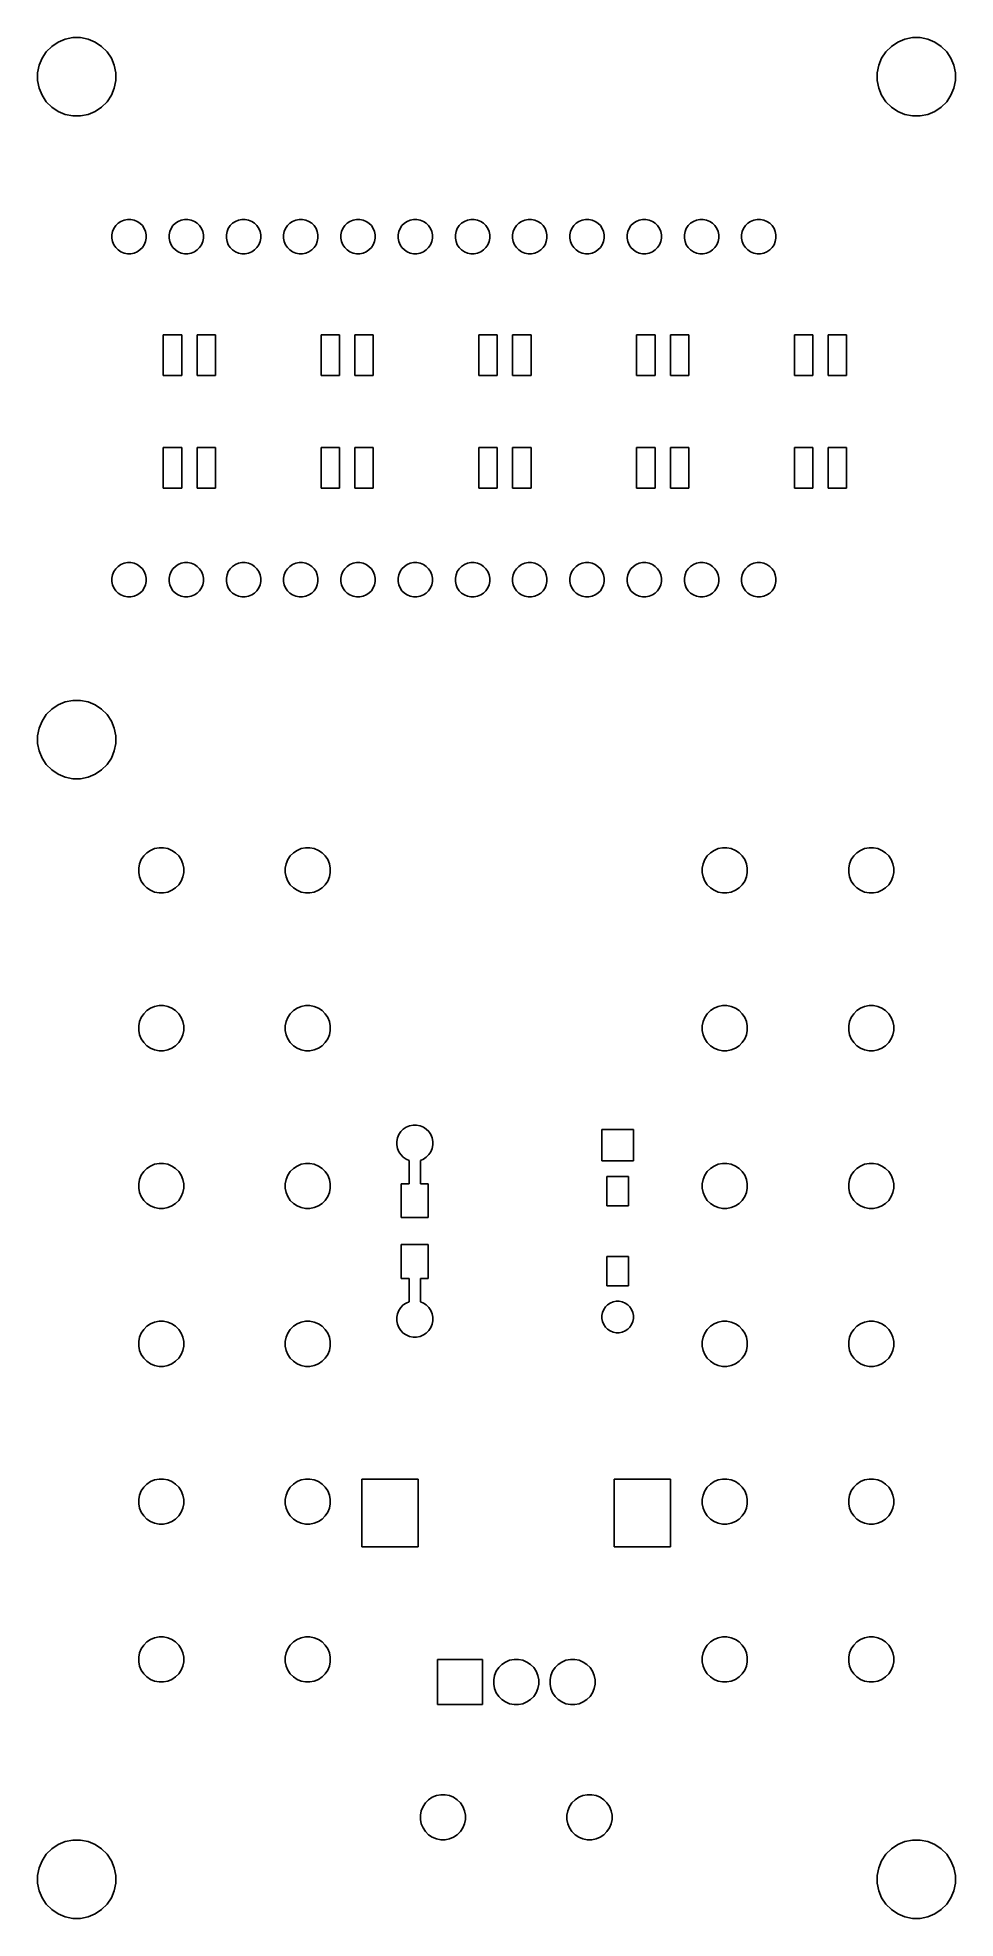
# Model space of a CAD drawing. Extents: x 121.3 to 162, y -103.5 to -20.1.
import ezdxf

# ---------------------------------------------------------------- set-up
doc = ezdxf.new("R2010")
doc.units = 0
doc.layers.add('BLACK', color=7, linetype='CONTINUOUS')

msp = doc.modelspace()

# ---------------------------------------------------------------- linework, layer by layer
at = {"layer": 'BLACK', "linetype": 'CONTINUOUS'}
for p, q in [((121.462, -20.9782), (121.652, -20.694)), ((121.652, -20.694), (121.894, -20.4523)), ((121.894, -20.4523), (122.178, -20.2625)), ((122.178, -20.2625), (122.494, -20.1317)), ((122.494, -20.1317), (122.829, -20.065)), ((122.829, -20.065), (123.171, -20.065)), ((123.171, -20.065), (123.506, -20.1317)), ((123.506, -20.1317), (123.822, -20.2625)), ((123.822, -20.2625), (124.106, -20.4523)), ((124.106, -20.4523), (124.348, -20.694)), ((124.348, -20.694), (124.538, -20.9782)), ((158.712, -20.9782), (158.902, -20.694)), ((158.902, -20.694), (159.144, -20.4523)), ((159.144, -20.4523), (159.428, -20.2625)), ((159.428, -20.2625), (159.744, -20.1317)), ((159.744, -20.1317), (160.079, -20.065)), ((160.079, -20.065), (160.421, -20.065)), ((160.421, -20.065), (160.756, -20.1317)), ((160.756, -20.1317), (161.072, -20.2625)), ((161.072, -20.2625), (161.356, -20.4523)), ((161.356, -20.4523), (161.598, -20.694)), ((161.598, -20.694), (161.788, -20.9782)), ((121.265, -21.6291), (121.332, -21.2939)), ((121.265, -21.9709), (121.265, -21.6291)), ((121.332, -21.2939), (121.462, -20.9782)), ((124.538, -20.9782), (124.668, -21.2939)), ((124.668, -21.2939), (124.735, -21.6291)), ((124.735, -21.6291), (124.735, -21.9709)), ((158.515, -21.6291), (158.582, -21.2939)), ((158.515, -21.9709), (158.515, -21.6291)), ((158.582, -21.2939), (158.712, -20.9782)), ((161.788, -20.9782), (161.918, -21.2939)), ((161.918, -21.2939), (161.985, -21.6291)), ((161.985, -21.6291), (161.985, -21.9709)), ((121.332, -22.3061), (121.265, -21.9709)), ((121.462, -22.6218), (121.332, -22.3061)), ((124.668, -22.3061), (124.538, -22.6218)), ((124.735, -21.9709), (124.668, -22.3061)), ((158.582, -22.3061), (158.515, -21.9709)), ((158.712, -22.6218), (158.582, -22.3061)), ((161.918, -22.3061), (161.788, -22.6218)), ((161.985, -21.9709), (161.918, -22.3061)), ((121.652, -22.906), (121.462, -22.6218)), ((121.894, -23.1477), (121.652, -22.906)), ((122.178, -23.3375), (121.894, -23.1477)), ((122.494, -23.4683), (122.178, -23.3375)), ((123.822, -23.3375), (123.506, -23.4683)), ((124.106, -23.1477), (123.822, -23.3375)), ((124.348, -22.906), (124.106, -23.1477)), ((124.538, -22.6218), (124.348, -22.906)), ((158.902, -22.906), (158.712, -22.6218)), ((159.144, -23.1477), (158.902, -22.906)), ((159.428, -23.3375), (159.144, -23.1477)), ((159.744, -23.4683), (159.428, -23.3375)), ((161.072, -23.3375), (160.756, -23.4683)), ((161.356, -23.1477), (161.072, -23.3375)), ((161.598, -22.906), (161.356, -23.1477)), ((161.788, -22.6218), (161.598, -22.906)), ((122.829, -23.535), (122.494, -23.4683)), ((123.171, -23.535), (122.829, -23.535)), ((123.506, -23.4683), (123.171, -23.535)), ((160.079, -23.535), (159.744, -23.4683)), ((160.421, -23.535), (160.079, -23.535)), ((160.756, -23.4683), (160.421, -23.535)), ((124.73, -28.4057), (124.836, -28.2995)), ((124.836, -28.2995), (124.961, -28.2161)), ((124.961, -28.2161), (125.1, -28.1587)), ((125.1, -28.1587), (125.247, -28.1294)), ((125.247, -28.1294), (125.397, -28.1294)), ((125.397, -28.1294), (125.544, -28.1587)), ((125.544, -28.1587), (125.683, -28.2161)), ((125.683, -28.2161), (125.808, -28.2995)), ((125.808, -28.2995), (125.914, -28.4057)), ((127.27, -28.4057), (127.376, -28.2995)), ((127.376, -28.2995), (127.501, -28.2161)), ((127.501, -28.2161), (127.64, -28.1587)), ((127.64, -28.1587), (127.787, -28.1294)), ((127.787, -28.1294), (127.937, -28.1294)), ((127.937, -28.1294), (128.084, -28.1587)), ((128.084, -28.1587), (128.223, -28.2161)), ((128.223, -28.2161), (128.348, -28.2995)), ((128.348, -28.2995), (128.454, -28.4057)), ((129.81, -28.4057), (129.916, -28.2995)), ((129.916, -28.2995), (130.041, -28.2161)), ((130.041, -28.2161), (130.18, -28.1587)), ((130.18, -28.1587), (130.327, -28.1294)), ((130.327, -28.1294), (130.477, -28.1294)), ((130.477, -28.1294), (130.624, -28.1587)), ((130.624, -28.1587), (130.763, -28.2161)), ((130.763, -28.2161), (130.888, -28.2995)), ((130.888, -28.2995), (130.994, -28.4057)), ((132.35, -28.4057), (132.456, -28.2995)), ((132.456, -28.2995), (132.581, -28.2161)), ((132.581, -28.2161), (132.72, -28.1587)), ((132.72, -28.1587), (132.867, -28.1294)), ((132.867, -28.1294), (133.017, -28.1294)), ((133.017, -28.1294), (133.164, -28.1587)), ((133.164, -28.1587), (133.303, -28.2161)), ((133.303, -28.2161), (133.428, -28.2995)), ((133.428, -28.2995), (133.534, -28.4057)), ((134.89, -28.4057), (134.996, -28.2995)), ((134.996, -28.2995), (135.121, -28.2161)), ((135.121, -28.2161), (135.26, -28.1587)), ((135.26, -28.1587), (135.407, -28.1294)), ((135.407, -28.1294), (135.557, -28.1294)), ((135.557, -28.1294), (135.704, -28.1587)), ((135.704, -28.1587), (135.843, -28.2161)), ((135.843, -28.2161), (135.968, -28.2995)), ((135.968, -28.2995), (136.074, -28.4057)), ((137.43, -28.4057), (137.536, -28.2995)), ((137.536, -28.2995), (137.661, -28.2161)), ((137.661, -28.2161), (137.8, -28.1587)), ((137.8, -28.1587), (137.947, -28.1294)), ((137.947, -28.1294), (138.097, -28.1294)), ((138.097, -28.1294), (138.244, -28.1587)), ((138.244, -28.1587), (138.383, -28.2161)), ((138.383, -28.2161), (138.508, -28.2995)), ((138.508, -28.2995), (138.614, -28.4057)), ((139.97, -28.4057), (140.076, -28.2995)), ((140.076, -28.2995), (140.201, -28.2161)), ((140.201, -28.2161), (140.34, -28.1587)), ((140.34, -28.1587), (140.487, -28.1294)), ((140.487, -28.1294), (140.637, -28.1294)), ((140.637, -28.1294), (140.784, -28.1587)), ((140.784, -28.1587), (140.923, -28.2161)), ((140.923, -28.2161), (141.048, -28.2995)), ((141.048, -28.2995), (141.154, -28.4057)), ((142.51, -28.4057), (142.616, -28.2995)), ((142.616, -28.2995), (142.741, -28.2161)), ((142.741, -28.2161), (142.88, -28.1587)), ((142.88, -28.1587), (143.027, -28.1294)), ((143.027, -28.1294), (143.177, -28.1294)), ((143.177, -28.1294), (143.324, -28.1587)), ((143.324, -28.1587), (143.463, -28.2161)), ((143.463, -28.2161), (143.588, -28.2995)), ((143.588, -28.2995), (143.694, -28.4057)), ((145.05, -28.4057), (145.156, -28.2995)), ((145.156, -28.2995), (145.281, -28.2161)), ((145.281, -28.2161), (145.42, -28.1587)), ((145.42, -28.1587), (145.567, -28.1294)), ((145.567, -28.1294), (145.717, -28.1294)), ((145.717, -28.1294), (145.864, -28.1587)), ((145.864, -28.1587), (146.003, -28.2161)), ((146.003, -28.2161), (146.128, -28.2995)), ((146.128, -28.2995), (146.234, -28.4057)), ((147.59, -28.4057), (147.696, -28.2995)), ((147.696, -28.2995), (147.821, -28.2161)), ((147.821, -28.2161), (147.96, -28.1587)), ((147.96, -28.1587), (148.107, -28.1294)), ((148.107, -28.1294), (148.257, -28.1294)), ((148.257, -28.1294), (148.404, -28.1587)), ((148.404, -28.1587), (148.543, -28.2161)), ((148.543, -28.2161), (148.668, -28.2995)), ((148.668, -28.2995), (148.774, -28.4057)), ((150.13, -28.4057), (150.236, -28.2995)), ((150.236, -28.2995), (150.361, -28.2161)), ((150.361, -28.2161), (150.5, -28.1587)), ((150.5, -28.1587), (150.647, -28.1294)), ((150.647, -28.1294), (150.797, -28.1294)), ((150.797, -28.1294), (150.944, -28.1587)), ((150.944, -28.1587), (151.083, -28.2161)), ((151.083, -28.2161), (151.208, -28.2995)), ((151.208, -28.2995), (151.314, -28.4057)), ((152.67, -28.4057), (152.776, -28.2995)), ((152.776, -28.2995), (152.901, -28.2161)), ((152.901, -28.2161), (153.04, -28.1587)), ((153.04, -28.1587), (153.187, -28.1294)), ((153.187, -28.1294), (153.337, -28.1294)), ((153.337, -28.1294), (153.484, -28.1587)), ((153.484, -28.1587), (153.623, -28.2161)), ((153.623, -28.2161), (153.748, -28.2995)), ((153.748, -28.2995), (153.854, -28.4057)), ((124.56, -28.8163), (124.589, -28.6691)), ((124.56, -28.9664), (124.56, -28.8163)), ((124.589, -29.1137), (124.56, -28.9664)), ((124.589, -28.6691), (124.647, -28.5305)), ((124.647, -29.2523), (124.589, -29.1137)), ((124.647, -28.5305), (124.73, -28.4057)), ((125.914, -28.4057), (125.997, -28.5305)), ((125.997, -28.5305), (126.055, -28.6691)), ((126.055, -29.1137), (125.997, -29.2523)), ((126.055, -28.6691), (126.084, -28.8163)), ((126.084, -28.9664), (126.055, -29.1137)), ((126.084, -28.8163), (126.084, -28.9664)), ((127.1, -28.8163), (127.129, -28.6691)), ((127.1, -28.9664), (127.1, -28.8163)), ((127.129, -29.1137), (127.1, -28.9664)), ((127.129, -28.6691), (127.187, -28.5305)), ((127.187, -29.2523), (127.129, -29.1137)), ((127.187, -28.5305), (127.27, -28.4057)), ((128.454, -28.4057), (128.537, -28.5305)), ((128.537, -28.5305), (128.595, -28.6691)), ((128.595, -29.1137), (128.537, -29.2523)), ((128.595, -28.6691), (128.624, -28.8163)), ((128.624, -28.9664), (128.595, -29.1137)), ((128.624, -28.8163), (128.624, -28.9664)), ((129.64, -28.8163), (129.669, -28.6691)), ((129.64, -28.9664), (129.64, -28.8163)), ((129.669, -29.1137), (129.64, -28.9664)), ((129.669, -28.6691), (129.727, -28.5305)), ((129.727, -29.2523), (129.669, -29.1137)), ((129.727, -28.5305), (129.81, -28.4057)), ((130.994, -28.4057), (131.077, -28.5305)), ((131.077, -28.5305), (131.135, -28.6691)), ((131.135, -29.1137), (131.077, -29.2523)), ((131.135, -28.6691), (131.164, -28.8163)), ((131.164, -28.9664), (131.135, -29.1137)), ((131.164, -28.8163), (131.164, -28.9664)), ((132.18, -28.8163), (132.209, -28.6691)), ((132.18, -28.9664), (132.18, -28.8163)), ((132.209, -29.1137), (132.18, -28.9664)), ((132.209, -28.6691), (132.267, -28.5305)), ((132.267, -29.2523), (132.209, -29.1137)), ((132.267, -28.5305), (132.35, -28.4057)), ((133.534, -28.4057), (133.617, -28.5305)), ((133.617, -28.5305), (133.675, -28.6691)), ((133.675, -29.1137), (133.617, -29.2523)), ((133.675, -28.6691), (133.704, -28.8163)), ((133.704, -28.9664), (133.675, -29.1137)), ((133.704, -28.8163), (133.704, -28.9664)), ((134.72, -28.8163), (134.749, -28.6691)), ((134.72, -28.9664), (134.72, -28.8163)), ((134.749, -29.1137), (134.72, -28.9664)), ((134.749, -28.6691), (134.807, -28.5305)), ((134.807, -29.2523), (134.749, -29.1137)), ((134.807, -28.5305), (134.89, -28.4057)), ((136.074, -28.4057), (136.157, -28.5305)), ((136.157, -28.5305), (136.215, -28.6691)), ((136.215, -29.1137), (136.157, -29.2523)), ((136.215, -28.6691), (136.244, -28.8163)), ((136.244, -28.9664), (136.215, -29.1137)), ((136.244, -28.8163), (136.244, -28.9664)), ((137.26, -28.8163), (137.289, -28.6691)), ((137.26, -28.9664), (137.26, -28.8163)), ((137.289, -29.1137), (137.26, -28.9664)), ((137.289, -28.6691), (137.347, -28.5305)), ((137.347, -29.2523), (137.289, -29.1137)), ((137.347, -28.5305), (137.43, -28.4057)), ((138.614, -28.4057), (138.697, -28.5305)), ((138.697, -28.5305), (138.755, -28.6691)), ((138.755, -29.1137), (138.697, -29.2523)), ((138.755, -28.6691), (138.784, -28.8163)), ((138.784, -28.9664), (138.755, -29.1137)), ((138.784, -28.8163), (138.784, -28.9664)), ((139.8, -28.8163), (139.829, -28.6691)), ((139.8, -28.9664), (139.8, -28.8163)), ((139.829, -29.1137), (139.8, -28.9664)), ((139.829, -28.6691), (139.887, -28.5305)), ((139.887, -29.2523), (139.829, -29.1137)), ((139.887, -28.5305), (139.97, -28.4057)), ((141.154, -28.4057), (141.237, -28.5305)), ((141.237, -28.5305), (141.295, -28.6691)), ((141.295, -29.1137), (141.237, -29.2523)), ((141.295, -28.6691), (141.324, -28.8163)), ((141.324, -28.9664), (141.295, -29.1137)), ((141.324, -28.8163), (141.324, -28.9664)), ((142.34, -28.8163), (142.369, -28.6691)), ((142.34, -28.9664), (142.34, -28.8163)), ((142.369, -29.1137), (142.34, -28.9664)), ((142.369, -28.6691), (142.427, -28.5305)), ((142.427, -29.2523), (142.369, -29.1137)), ((142.427, -28.5305), (142.51, -28.4057)), ((143.694, -28.4057), (143.777, -28.5305)), ((143.777, -28.5305), (143.835, -28.6691)), ((143.835, -29.1137), (143.777, -29.2523)), ((143.835, -28.6691), (143.864, -28.8163)), ((143.864, -28.9664), (143.835, -29.1137)), ((143.864, -28.8163), (143.864, -28.9664)), ((144.88, -28.8163), (144.909, -28.6691)), ((144.88, -28.9664), (144.88, -28.8163)), ((144.909, -29.1137), (144.88, -28.9664)), ((144.909, -28.6691), (144.967, -28.5305)), ((144.967, -29.2523), (144.909, -29.1137)), ((144.967, -28.5305), (145.05, -28.4057)), ((146.234, -28.4057), (146.317, -28.5305)), ((146.317, -28.5305), (146.375, -28.6691)), ((146.375, -29.1137), (146.317, -29.2523)), ((146.375, -28.6691), (146.404, -28.8163)), ((146.404, -28.9664), (146.375, -29.1137)), ((146.404, -28.8163), (146.404, -28.9664)), ((147.42, -28.8163), (147.449, -28.6691)), ((147.42, -28.9664), (147.42, -28.8163)), ((147.449, -29.1137), (147.42, -28.9664)), ((147.449, -28.6691), (147.507, -28.5305)), ((147.507, -29.2523), (147.449, -29.1137)), ((147.507, -28.5305), (147.59, -28.4057)), ((148.774, -28.4057), (148.857, -28.5305)), ((148.857, -28.5305), (148.915, -28.6691)), ((148.915, -29.1137), (148.857, -29.2523)), ((148.915, -28.6691), (148.944, -28.8163)), ((148.944, -28.9664), (148.915, -29.1137)), ((148.944, -28.8163), (148.944, -28.9664)), ((149.96, -28.8163), (149.989, -28.6691)), ((149.96, -28.9664), (149.96, -28.8163)), ((149.989, -29.1137), (149.96, -28.9664)), ((149.989, -28.6691), (150.047, -28.5305)), ((150.047, -29.2523), (149.989, -29.1137)), ((150.047, -28.5305), (150.13, -28.4057)), ((151.314, -28.4057), (151.397, -28.5305)), ((151.397, -28.5305), (151.455, -28.6691)), ((151.455, -29.1137), (151.397, -29.2523)), ((151.455, -28.6691), (151.484, -28.8163)), ((151.484, -28.9664), (151.455, -29.1137)), ((151.484, -28.8163), (151.484, -28.9664)), ((152.5, -28.8163), (152.529, -28.6691)), ((152.5, -28.9664), (152.5, -28.8163)), ((152.529, -29.1137), (152.5, -28.9664)), ((152.529, -28.6691), (152.587, -28.5305)), ((152.587, -29.2523), (152.529, -29.1137)), ((152.587, -28.5305), (152.67, -28.4057)), ((153.854, -28.4057), (153.937, -28.5305)), ((153.937, -28.5305), (153.995, -28.6691)), ((153.995, -29.1137), (153.937, -29.2523)), ((153.995, -28.6691), (154.024, -28.8163)), ((154.024, -28.9664), (153.995, -29.1137)), ((154.024, -28.8163), (154.024, -28.9664)), ((124.73, -29.3771), (124.647, -29.2523)), ((124.836, -29.4833), (124.73, -29.3771)), ((124.961, -29.5667), (124.836, -29.4833)), ((125.1, -29.6241), (124.961, -29.5667)), ((125.247, -29.6534), (125.1, -29.6241)), ((125.397, -29.6534), (125.247, -29.6534)), ((125.544, -29.6241), (125.397, -29.6534)), ((125.683, -29.5667), (125.544, -29.6241)), ((125.808, -29.4833), (125.683, -29.5667)), ((125.914, -29.3771), (125.808, -29.4833)), ((125.997, -29.2523), (125.914, -29.3771)), ((127.27, -29.3771), (127.187, -29.2523)), ((127.376, -29.4833), (127.27, -29.3771)), ((127.501, -29.5667), (127.376, -29.4833)), ((127.64, -29.6241), (127.501, -29.5667)), ((127.787, -29.6534), (127.64, -29.6241)), ((127.937, -29.6534), (127.787, -29.6534)), ((128.084, -29.6241), (127.937, -29.6534)), ((128.223, -29.5667), (128.084, -29.6241)), ((128.348, -29.4833), (128.223, -29.5667)), ((128.454, -29.3771), (128.348, -29.4833)), ((128.537, -29.2523), (128.454, -29.3771)), ((129.81, -29.3771), (129.727, -29.2523)), ((129.916, -29.4833), (129.81, -29.3771)), ((130.041, -29.5667), (129.916, -29.4833)), ((130.18, -29.6241), (130.041, -29.5667)), ((130.327, -29.6534), (130.18, -29.6241)), ((130.477, -29.6534), (130.327, -29.6534)), ((130.624, -29.6241), (130.477, -29.6534)), ((130.763, -29.5667), (130.624, -29.6241)), ((130.888, -29.4833), (130.763, -29.5667)), ((130.994, -29.3771), (130.888, -29.4833)), ((131.077, -29.2523), (130.994, -29.3771)), ((132.35, -29.3771), (132.267, -29.2523)), ((132.456, -29.4833), (132.35, -29.3771)), ((132.581, -29.5667), (132.456, -29.4833)), ((132.72, -29.6241), (132.581, -29.5667)), ((132.867, -29.6534), (132.72, -29.6241)), ((133.017, -29.6534), (132.867, -29.6534)), ((133.164, -29.6241), (133.017, -29.6534)), ((133.303, -29.5667), (133.164, -29.6241)), ((133.428, -29.4833), (133.303, -29.5667)), ((133.534, -29.3771), (133.428, -29.4833)), ((133.617, -29.2523), (133.534, -29.3771)), ((134.89, -29.3771), (134.807, -29.2523)), ((134.996, -29.4833), (134.89, -29.3771)), ((135.121, -29.5667), (134.996, -29.4833)), ((135.26, -29.6241), (135.121, -29.5667)), ((135.407, -29.6534), (135.26, -29.6241)), ((135.557, -29.6534), (135.407, -29.6534)), ((135.704, -29.6241), (135.557, -29.6534)), ((135.843, -29.5667), (135.704, -29.6241)), ((135.968, -29.4833), (135.843, -29.5667)), ((136.074, -29.3771), (135.968, -29.4833)), ((136.157, -29.2523), (136.074, -29.3771)), ((137.43, -29.3771), (137.347, -29.2523)), ((137.536, -29.4833), (137.43, -29.3771)), ((137.661, -29.5667), (137.536, -29.4833)), ((137.8, -29.6241), (137.661, -29.5667)), ((137.947, -29.6534), (137.8, -29.6241)), ((138.097, -29.6534), (137.947, -29.6534)), ((138.244, -29.6241), (138.097, -29.6534)), ((138.383, -29.5667), (138.244, -29.6241)), ((138.508, -29.4833), (138.383, -29.5667)), ((138.614, -29.3771), (138.508, -29.4833)), ((138.697, -29.2523), (138.614, -29.3771)), ((139.97, -29.3771), (139.887, -29.2523)), ((140.076, -29.4833), (139.97, -29.3771)), ((140.201, -29.5667), (140.076, -29.4833)), ((140.34, -29.6241), (140.201, -29.5667)), ((140.487, -29.6534), (140.34, -29.6241)), ((140.637, -29.6534), (140.487, -29.6534)), ((140.784, -29.6241), (140.637, -29.6534)), ((140.923, -29.5667), (140.784, -29.6241)), ((141.048, -29.4833), (140.923, -29.5667)), ((141.154, -29.3771), (141.048, -29.4833)), ((141.237, -29.2523), (141.154, -29.3771)), ((142.51, -29.3771), (142.427, -29.2523)), ((142.616, -29.4833), (142.51, -29.3771)), ((142.741, -29.5667), (142.616, -29.4833)), ((142.88, -29.6241), (142.741, -29.5667)), ((143.027, -29.6534), (142.88, -29.6241)), ((143.177, -29.6534), (143.027, -29.6534)), ((143.324, -29.6241), (143.177, -29.6534)), ((143.463, -29.5667), (143.324, -29.6241)), ((143.588, -29.4833), (143.463, -29.5667)), ((143.694, -29.3771), (143.588, -29.4833)), ((143.777, -29.2523), (143.694, -29.3771)), ((145.05, -29.3771), (144.967, -29.2523)), ((145.156, -29.4833), (145.05, -29.3771)), ((145.281, -29.5667), (145.156, -29.4833)), ((145.42, -29.6241), (145.281, -29.5667)), ((145.567, -29.6534), (145.42, -29.6241)), ((145.717, -29.6534), (145.567, -29.6534)), ((145.864, -29.6241), (145.717, -29.6534)), ((146.003, -29.5667), (145.864, -29.6241)), ((146.128, -29.4833), (146.003, -29.5667)), ((146.234, -29.3771), (146.128, -29.4833)), ((146.317, -29.2523), (146.234, -29.3771)), ((147.59, -29.3771), (147.507, -29.2523)), ((147.696, -29.4833), (147.59, -29.3771)), ((147.821, -29.5667), (147.696, -29.4833)), ((147.96, -29.6241), (147.821, -29.5667)), ((148.107, -29.6534), (147.96, -29.6241)), ((148.257, -29.6534), (148.107, -29.6534)), ((148.404, -29.6241), (148.257, -29.6534)), ((148.543, -29.5667), (148.404, -29.6241)), ((148.668, -29.4833), (148.543, -29.5667)), ((148.774, -29.3771), (148.668, -29.4833)), ((148.857, -29.2523), (148.774, -29.3771)), ((150.13, -29.3771), (150.047, -29.2523)), ((150.236, -29.4833), (150.13, -29.3771)), ((150.361, -29.5667), (150.236, -29.4833)), ((150.5, -29.6241), (150.361, -29.5667)), ((150.647, -29.6534), (150.5, -29.6241)), ((150.797, -29.6534), (150.647, -29.6534)), ((150.944, -29.6241), (150.797, -29.6534)), ((151.083, -29.5667), (150.944, -29.6241)), ((151.208, -29.4833), (151.083, -29.5667)), ((151.314, -29.3771), (151.208, -29.4833)), ((151.397, -29.2523), (151.314, -29.3771)), ((152.67, -29.3771), (152.587, -29.2523)), ((152.776, -29.4833), (152.67, -29.3771)), ((152.901, -29.5667), (152.776, -29.4833)), ((153.04, -29.6241), (152.901, -29.5667)), ((153.187, -29.6534), (153.04, -29.6241)), ((153.337, -29.6534), (153.187, -29.6534)), ((153.484, -29.6241), (153.337, -29.6534)), ((153.623, -29.5667), (153.484, -29.6241)), ((153.748, -29.4833), (153.623, -29.5667)), ((153.854, -29.3771), (153.748, -29.4833)), ((153.937, -29.2523), (153.854, -29.3771)), ((126.84, -35.05), (126.84, -33.25)), ((126.84, -33.25), (127.66, -33.25)), ((127.66, -33.25), (127.66, -35.05)), ((128.34, -35.05), (128.34, -33.25)), ((128.34, -33.25), (129.16, -33.25)), ((129.16, -33.25), (129.16, -35.05)), ((133.84, -35.05), (133.84, -33.25)), ((133.84, -33.25), (134.66, -33.25)), ((134.66, -33.25), (134.66, -35.05)), ((135.34, -35.05), (135.34, -33.25)), ((135.34, -33.25), (136.16, -33.25)), ((136.16, -33.25), (136.16, -35.05)), ((140.84, -35.05), (140.84, -33.25)), ((140.84, -33.25), (141.66, -33.25)), ((141.66, -33.25), (141.66, -35.05)), ((142.34, -35.05), (142.34, -33.25)), ((142.34, -33.25), (143.16, -33.25)), ((143.16, -33.25), (143.16, -35.05)), ((147.84, -35.05), (147.84, -33.25)), ((147.84, -33.25), (148.66, -33.25)), ((148.66, -33.25), (148.66, -35.05)), ((149.34, -35.05), (149.34, -33.25)), ((149.34, -33.25), (150.16, -33.25)), ((150.16, -33.25), (150.16, -35.05)), ((154.84, -35.05), (154.84, -33.25)), ((154.84, -33.25), (155.66, -33.25)), ((155.66, -33.25), (155.66, -35.05)), ((156.34, -35.05), (156.34, -33.25)), ((156.34, -33.25), (157.16, -33.25)), ((157.16, -33.25), (157.16, -35.05)), ((127.66, -35.05), (126.84, -35.05)), ((129.16, -35.05), (128.34, -35.05)), ((134.66, -35.05), (133.84, -35.05)), ((136.16, -35.05), (135.34, -35.05)), ((141.66, -35.05), (140.84, -35.05)), ((143.16, -35.05), (142.34, -35.05)), ((148.66, -35.05), (147.84, -35.05)), ((150.16, -35.05), (149.34, -35.05)), ((155.66, -35.05), (154.84, -35.05)), ((157.16, -35.05), (156.34, -35.05)), ((126.84, -40.05), (126.84, -38.25)), ((126.84, -38.25), (127.66, -38.25)), ((127.66, -38.25), (127.66, -40.05)), ((128.34, -40.05), (128.34, -38.25)), ((128.34, -38.25), (129.16, -38.25)), ((129.16, -38.25), (129.16, -40.05)), ((133.84, -40.05), (133.84, -38.25)), ((133.84, -38.25), (134.66, -38.25)), ((134.66, -38.25), (134.66, -40.05)), ((135.34, -40.05), (135.34, -38.25)), ((135.34, -38.25), (136.16, -38.25)), ((136.16, -38.25), (136.16, -40.05)), ((140.84, -40.05), (140.84, -38.25)), ((140.84, -38.25), (141.66, -38.25)), ((141.66, -38.25), (141.66, -40.05)), ((142.34, -40.05), (142.34, -38.25)), ((142.34, -38.25), (143.16, -38.25)), ((143.16, -38.25), (143.16, -40.05)), ((147.84, -40.05), (147.84, -38.25)), ((147.84, -38.25), (148.66, -38.25)), ((148.66, -38.25), (148.66, -40.05)), ((149.34, -40.05), (149.34, -38.25)), ((149.34, -38.25), (150.16, -38.25)), ((150.16, -38.25), (150.16, -40.05)), ((154.84, -40.05), (154.84, -38.25)), ((154.84, -38.25), (155.66, -38.25)), ((155.66, -38.25), (155.66, -40.05)), ((156.34, -40.05), (156.34, -38.25)), ((156.34, -38.25), (157.16, -38.25)), ((157.16, -38.25), (157.16, -40.05)), ((127.66, -40.05), (126.84, -40.05)), ((129.16, -40.05), (128.34, -40.05)), ((134.66, -40.05), (133.84, -40.05)), ((136.16, -40.05), (135.34, -40.05)), ((141.66, -40.05), (140.84, -40.05)), ((143.16, -40.05), (142.34, -40.05)), ((148.66, -40.05), (147.84, -40.05)), ((150.16, -40.05), (149.34, -40.05)), ((155.66, -40.05), (154.84, -40.05)), ((157.16, -40.05), (156.34, -40.05)), ((125.1, -43.3787), (125.247, -43.3494)), ((125.247, -43.3494), (125.397, -43.3494)), ((125.397, -43.3494), (125.544, -43.3787)), ((127.64, -43.3787), (127.787, -43.3494)), ((127.787, -43.3494), (127.937, -43.3494)), ((127.937, -43.3494), (128.084, -43.3787)), ((130.18, -43.3787), (130.327, -43.3494)), ((130.327, -43.3494), (130.477, -43.3494)), ((130.477, -43.3494), (130.624, -43.3787)), ((132.72, -43.3787), (132.867, -43.3494)), ((132.867, -43.3494), (133.017, -43.3494)), ((133.017, -43.3494), (133.164, -43.3787)), ((135.26, -43.3787), (135.407, -43.3494)), ((135.407, -43.3494), (135.557, -43.3494)), ((135.557, -43.3494), (135.704, -43.3787)), ((137.8, -43.3787), (137.947, -43.3494)), ((137.947, -43.3494), (138.097, -43.3494)), ((138.097, -43.3494), (138.244, -43.3787)), ((140.34, -43.3787), (140.487, -43.3494)), ((140.487, -43.3494), (140.637, -43.3494)), ((140.637, -43.3494), (140.784, -43.3787)), ((142.88, -43.3787), (143.027, -43.3494)), ((143.027, -43.3494), (143.177, -43.3494)), ((143.177, -43.3494), (143.324, -43.3787)), ((145.42, -43.3787), (145.567, -43.3494)), ((145.567, -43.3494), (145.717, -43.3494)), ((145.717, -43.3494), (145.864, -43.3787)), ((147.96, -43.3787), (148.107, -43.3494)), ((148.107, -43.3494), (148.257, -43.3494)), ((148.257, -43.3494), (148.404, -43.3787)), ((150.5, -43.3787), (150.647, -43.3494)), ((150.647, -43.3494), (150.797, -43.3494)), ((150.797, -43.3494), (150.944, -43.3787)), ((153.04, -43.3787), (153.187, -43.3494)), ((153.187, -43.3494), (153.337, -43.3494)), ((153.337, -43.3494), (153.484, -43.3787)), ((124.56, -44.0363), (124.589, -43.8891)), ((124.56, -44.1865), (124.56, -44.0363)), ((124.589, -44.3337), (124.56, -44.1865)), ((124.589, -43.8891), (124.647, -43.7505)), ((124.647, -43.7505), (124.73, -43.6257)), ((124.73, -43.6257), (124.836, -43.5195)), ((124.836, -43.5195), (124.961, -43.4361)), ((124.961, -43.4361), (125.1, -43.3787)), ((125.544, -43.3787), (125.683, -43.4361)), ((125.683, -43.4361), (125.808, -43.5195)), ((125.808, -43.5195), (125.914, -43.6257)), ((125.914, -43.6257), (125.997, -43.7505)), ((125.997, -43.7505), (126.055, -43.8891)), ((126.055, -43.8891), (126.084, -44.0363)), ((126.084, -44.1865), (126.055, -44.3337)), ((126.084, -44.0363), (126.084, -44.1865)), ((127.1, -44.0363), (127.129, -43.8891)), ((127.1, -44.1865), (127.1, -44.0363)), ((127.129, -44.3337), (127.1, -44.1865)), ((127.129, -43.8891), (127.187, -43.7505)), ((127.187, -43.7505), (127.27, -43.6257)), ((127.27, -43.6257), (127.376, -43.5195)), ((127.376, -43.5195), (127.501, -43.4361)), ((127.501, -43.4361), (127.64, -43.3787)), ((128.084, -43.3787), (128.223, -43.4361)), ((128.223, -43.4361), (128.348, -43.5195)), ((128.348, -43.5195), (128.454, -43.6257)), ((128.454, -43.6257), (128.537, -43.7505)), ((128.537, -43.7505), (128.595, -43.8891)), ((128.595, -43.8891), (128.624, -44.0363)), ((128.624, -44.1865), (128.595, -44.3337)), ((128.624, -44.0363), (128.624, -44.1865)), ((129.64, -44.0363), (129.669, -43.8891)), ((129.64, -44.1865), (129.64, -44.0363)), ((129.669, -44.3337), (129.64, -44.1865)), ((129.669, -43.8891), (129.727, -43.7505)), ((129.727, -43.7505), (129.81, -43.6257)), ((129.81, -43.6257), (129.916, -43.5195)), ((129.916, -43.5195), (130.041, -43.4361)), ((130.041, -43.4361), (130.18, -43.3787)), ((130.624, -43.3787), (130.763, -43.4361)), ((130.763, -43.4361), (130.888, -43.5195)), ((130.888, -43.5195), (130.994, -43.6257)), ((130.994, -43.6257), (131.077, -43.7505)), ((131.077, -43.7505), (131.135, -43.8891)), ((131.135, -43.8891), (131.164, -44.0363)), ((131.164, -44.1865), (131.135, -44.3337)), ((131.164, -44.0363), (131.164, -44.1865)), ((132.18, -44.0363), (132.209, -43.8891)), ((132.18, -44.1865), (132.18, -44.0363)), ((132.209, -44.3337), (132.18, -44.1865)), ((132.209, -43.8891), (132.267, -43.7505)), ((132.267, -43.7505), (132.35, -43.6257)), ((132.35, -43.6257), (132.456, -43.5195)), ((132.456, -43.5195), (132.581, -43.4361)), ((132.581, -43.4361), (132.72, -43.3787)), ((133.164, -43.3787), (133.303, -43.4361)), ((133.303, -43.4361), (133.428, -43.5195)), ((133.428, -43.5195), (133.534, -43.6257)), ((133.534, -43.6257), (133.617, -43.7505)), ((133.617, -43.7505), (133.675, -43.8891)), ((133.675, -43.8891), (133.704, -44.0363)), ((133.704, -44.1865), (133.675, -44.3337)), ((133.704, -44.0363), (133.704, -44.1865)), ((134.72, -44.0363), (134.749, -43.8891)), ((134.72, -44.1865), (134.72, -44.0363)), ((134.749, -44.3337), (134.72, -44.1865)), ((134.749, -43.8891), (134.807, -43.7505)), ((134.807, -43.7505), (134.89, -43.6257)), ((134.89, -43.6257), (134.996, -43.5195)), ((134.996, -43.5195), (135.121, -43.4361)), ((135.121, -43.4361), (135.26, -43.3787)), ((135.704, -43.3787), (135.843, -43.4361)), ((135.843, -43.4361), (135.968, -43.5195)), ((135.968, -43.5195), (136.074, -43.6257)), ((136.074, -43.6257), (136.157, -43.7505)), ((136.157, -43.7505), (136.215, -43.8891)), ((136.215, -43.8891), (136.244, -44.0363)), ((136.244, -44.1865), (136.215, -44.3337)), ((136.244, -44.0363), (136.244, -44.1865)), ((137.26, -44.0363), (137.289, -43.8891)), ((137.26, -44.1865), (137.26, -44.0363)), ((137.289, -44.3337), (137.26, -44.1865)), ((137.289, -43.8891), (137.347, -43.7505)), ((137.347, -43.7505), (137.43, -43.6257)), ((137.43, -43.6257), (137.536, -43.5195)), ((137.536, -43.5195), (137.661, -43.4361)), ((137.661, -43.4361), (137.8, -43.3787)), ((138.244, -43.3787), (138.383, -43.4361)), ((138.383, -43.4361), (138.508, -43.5195)), ((138.508, -43.5195), (138.614, -43.6257)), ((138.614, -43.6257), (138.697, -43.7505)), ((138.697, -43.7505), (138.755, -43.8891)), ((138.755, -43.8891), (138.784, -44.0363)), ((138.784, -44.1865), (138.755, -44.3337)), ((138.784, -44.0363), (138.784, -44.1865)), ((139.8, -44.0363), (139.829, -43.8891)), ((139.8, -44.1865), (139.8, -44.0363)), ((139.829, -44.3337), (139.8, -44.1865)), ((139.829, -43.8891), (139.887, -43.7505)), ((139.887, -43.7505), (139.97, -43.6257)), ((139.97, -43.6257), (140.076, -43.5195)), ((140.076, -43.5195), (140.201, -43.4361)), ((140.201, -43.4361), (140.34, -43.3787)), ((140.784, -43.3787), (140.923, -43.4361)), ((140.923, -43.4361), (141.048, -43.5195)), ((141.048, -43.5195), (141.154, -43.6257)), ((141.154, -43.6257), (141.237, -43.7505)), ((141.237, -43.7505), (141.295, -43.8891)), ((141.295, -43.8891), (141.324, -44.0363)), ((141.324, -44.1865), (141.295, -44.3337)), ((141.324, -44.0363), (141.324, -44.1865)), ((142.34, -44.0363), (142.369, -43.8891)), ((142.34, -44.1865), (142.34, -44.0363)), ((142.369, -44.3337), (142.34, -44.1865)), ((142.369, -43.8891), (142.427, -43.7505)), ((142.427, -43.7505), (142.51, -43.6257)), ((142.51, -43.6257), (142.616, -43.5195)), ((142.616, -43.5195), (142.741, -43.4361)), ((142.741, -43.4361), (142.88, -43.3787)), ((143.324, -43.3787), (143.463, -43.4361)), ((143.463, -43.4361), (143.588, -43.5195)), ((143.588, -43.5195), (143.694, -43.6257)), ((143.694, -43.6257), (143.777, -43.7505)), ((143.777, -43.7505), (143.835, -43.8891)), ((143.835, -43.8891), (143.864, -44.0363)), ((143.864, -44.1865), (143.835, -44.3337)), ((143.864, -44.0363), (143.864, -44.1865)), ((144.88, -44.0363), (144.909, -43.8891)), ((144.88, -44.1865), (144.88, -44.0363)), ((144.909, -44.3337), (144.88, -44.1865)), ((144.909, -43.8891), (144.967, -43.7505)), ((144.967, -43.7505), (145.05, -43.6257)), ((145.05, -43.6257), (145.156, -43.5195)), ((145.156, -43.5195), (145.281, -43.4361)), ((145.281, -43.4361), (145.42, -43.3787)), ((145.864, -43.3787), (146.003, -43.4361)), ((146.003, -43.4361), (146.128, -43.5195)), ((146.128, -43.5195), (146.234, -43.6257)), ((146.234, -43.6257), (146.317, -43.7505)), ((146.317, -43.7505), (146.375, -43.8891)), ((146.375, -43.8891), (146.404, -44.0363)), ((146.404, -44.1865), (146.375, -44.3337)), ((146.404, -44.0363), (146.404, -44.1865)), ((147.42, -44.0363), (147.449, -43.8891)), ((147.42, -44.1865), (147.42, -44.0363)), ((147.449, -44.3337), (147.42, -44.1865)), ((147.449, -43.8891), (147.507, -43.7505)), ((147.507, -43.7505), (147.59, -43.6257)), ((147.59, -43.6257), (147.696, -43.5195)), ((147.696, -43.5195), (147.821, -43.4361)), ((147.821, -43.4361), (147.96, -43.3787)), ((148.404, -43.3787), (148.543, -43.4361)), ((148.543, -43.4361), (148.668, -43.5195)), ((148.668, -43.5195), (148.774, -43.6257)), ((148.774, -43.6257), (148.857, -43.7505)), ((148.857, -43.7505), (148.915, -43.8891)), ((148.915, -43.8891), (148.944, -44.0363)), ((148.944, -44.1865), (148.915, -44.3337)), ((148.944, -44.0363), (148.944, -44.1865)), ((149.96, -44.0363), (149.989, -43.8891)), ((149.96, -44.1865), (149.96, -44.0363)), ((149.989, -44.3337), (149.96, -44.1865)), ((149.989, -43.8891), (150.047, -43.7505)), ((150.047, -43.7505), (150.13, -43.6257)), ((150.13, -43.6257), (150.236, -43.5195)), ((150.236, -43.5195), (150.361, -43.4361)), ((150.361, -43.4361), (150.5, -43.3787)), ((150.944, -43.3787), (151.083, -43.4361)), ((151.083, -43.4361), (151.208, -43.5195)), ((151.208, -43.5195), (151.314, -43.6257)), ((151.314, -43.6257), (151.397, -43.7505)), ((151.397, -43.7505), (151.455, -43.8891)), ((151.455, -43.8891), (151.484, -44.0363)), ((151.484, -44.1865), (151.455, -44.3337)), ((151.484, -44.0363), (151.484, -44.1865)), ((152.5, -44.0363), (152.529, -43.8891)), ((152.5, -44.1865), (152.5, -44.0363)), ((152.529, -44.3337), (152.5, -44.1865)), ((152.529, -43.8891), (152.587, -43.7505)), ((152.587, -43.7505), (152.67, -43.6257)), ((152.67, -43.6257), (152.776, -43.5195)), ((152.776, -43.5195), (152.901, -43.4361)), ((152.901, -43.4361), (153.04, -43.3787)), ((153.484, -43.3787), (153.623, -43.4361)), ((153.623, -43.4361), (153.748, -43.5195)), ((153.748, -43.5195), (153.854, -43.6257)), ((153.854, -43.6257), (153.937, -43.7505)), ((153.937, -43.7505), (153.995, -43.8891)), ((153.995, -43.8891), (154.024, -44.0363)), ((154.024, -44.1865), (153.995, -44.3337)), ((154.024, -44.0363), (154.024, -44.1865)), ((124.647, -44.4723), (124.589, -44.3337)), ((124.73, -44.5971), (124.647, -44.4723)), ((124.836, -44.7033), (124.73, -44.5971)), ((124.961, -44.7867), (124.836, -44.7033)), ((125.1, -44.8441), (124.961, -44.7867)), ((125.247, -44.8734), (125.1, -44.8441)), ((125.397, -44.8734), (125.247, -44.8734)), ((125.544, -44.8441), (125.397, -44.8734)), ((125.683, -44.7867), (125.544, -44.8441)), ((125.808, -44.7033), (125.683, -44.7867)), ((125.914, -44.5971), (125.808, -44.7033)), ((125.997, -44.4723), (125.914, -44.5971)), ((126.055, -44.3337), (125.997, -44.4723)), ((127.187, -44.4723), (127.129, -44.3337)), ((127.27, -44.5971), (127.187, -44.4723)), ((127.376, -44.7033), (127.27, -44.5971)), ((127.501, -44.7867), (127.376, -44.7033)), ((127.64, -44.8441), (127.501, -44.7867)), ((127.787, -44.8734), (127.64, -44.8441)), ((127.937, -44.8734), (127.787, -44.8734)), ((128.084, -44.8441), (127.937, -44.8734)), ((128.223, -44.7867), (128.084, -44.8441)), ((128.348, -44.7033), (128.223, -44.7867)), ((128.454, -44.5971), (128.348, -44.7033)), ((128.537, -44.4723), (128.454, -44.5971)), ((128.595, -44.3337), (128.537, -44.4723)), ((129.727, -44.4723), (129.669, -44.3337)), ((129.81, -44.5971), (129.727, -44.4723)), ((129.916, -44.7033), (129.81, -44.5971)), ((130.041, -44.7867), (129.916, -44.7033)), ((130.18, -44.8441), (130.041, -44.7867)), ((130.327, -44.8734), (130.18, -44.8441)), ((130.477, -44.8734), (130.327, -44.8734)), ((130.624, -44.8441), (130.477, -44.8734)), ((130.763, -44.7867), (130.624, -44.8441)), ((130.888, -44.7033), (130.763, -44.7867)), ((130.994, -44.5971), (130.888, -44.7033)), ((131.077, -44.4723), (130.994, -44.5971)), ((131.135, -44.3337), (131.077, -44.4723)), ((132.267, -44.4723), (132.209, -44.3337)), ((132.35, -44.5971), (132.267, -44.4723)), ((132.456, -44.7033), (132.35, -44.5971)), ((132.581, -44.7867), (132.456, -44.7033)), ((132.72, -44.8441), (132.581, -44.7867)), ((132.867, -44.8734), (132.72, -44.8441)), ((133.017, -44.8734), (132.867, -44.8734)), ((133.164, -44.8441), (133.017, -44.8734)), ((133.303, -44.7867), (133.164, -44.8441)), ((133.428, -44.7033), (133.303, -44.7867)), ((133.534, -44.5971), (133.428, -44.7033)), ((133.617, -44.4723), (133.534, -44.5971)), ((133.675, -44.3337), (133.617, -44.4723)), ((134.807, -44.4723), (134.749, -44.3337)), ((134.89, -44.5971), (134.807, -44.4723)), ((134.996, -44.7033), (134.89, -44.5971)), ((135.121, -44.7867), (134.996, -44.7033)), ((135.26, -44.8441), (135.121, -44.7867)), ((135.407, -44.8734), (135.26, -44.8441)), ((135.557, -44.8734), (135.407, -44.8734)), ((135.704, -44.8441), (135.557, -44.8734)), ((135.843, -44.7867), (135.704, -44.8441)), ((135.968, -44.7033), (135.843, -44.7867)), ((136.074, -44.5971), (135.968, -44.7033)), ((136.157, -44.4723), (136.074, -44.5971)), ((136.215, -44.3337), (136.157, -44.4723)), ((137.347, -44.4723), (137.289, -44.3337)), ((137.43, -44.5971), (137.347, -44.4723)), ((137.536, -44.7033), (137.43, -44.5971)), ((137.661, -44.7867), (137.536, -44.7033)), ((137.8, -44.8441), (137.661, -44.7867)), ((137.947, -44.8734), (137.8, -44.8441)), ((138.097, -44.8734), (137.947, -44.8734)), ((138.244, -44.8441), (138.097, -44.8734)), ((138.383, -44.7867), (138.244, -44.8441)), ((138.508, -44.7033), (138.383, -44.7867)), ((138.614, -44.5971), (138.508, -44.7033)), ((138.697, -44.4723), (138.614, -44.5971)), ((138.755, -44.3337), (138.697, -44.4723)), ((139.887, -44.4723), (139.829, -44.3337)), ((139.97, -44.5971), (139.887, -44.4723)), ((140.076, -44.7033), (139.97, -44.5971)), ((140.201, -44.7867), (140.076, -44.7033)), ((140.34, -44.8441), (140.201, -44.7867)), ((140.487, -44.8734), (140.34, -44.8441)), ((140.637, -44.8734), (140.487, -44.8734)), ((140.784, -44.8441), (140.637, -44.8734)), ((140.923, -44.7867), (140.784, -44.8441)), ((141.048, -44.7033), (140.923, -44.7867)), ((141.154, -44.5971), (141.048, -44.7033)), ((141.237, -44.4723), (141.154, -44.5971)), ((141.295, -44.3337), (141.237, -44.4723)), ((142.427, -44.4723), (142.369, -44.3337)), ((142.51, -44.5971), (142.427, -44.4723)), ((142.616, -44.7033), (142.51, -44.5971)), ((142.741, -44.7867), (142.616, -44.7033)), ((142.88, -44.8441), (142.741, -44.7867)), ((143.027, -44.8734), (142.88, -44.8441)), ((143.177, -44.8734), (143.027, -44.8734)), ((143.324, -44.8441), (143.177, -44.8734)), ((143.463, -44.7867), (143.324, -44.8441)), ((143.588, -44.7033), (143.463, -44.7867)), ((143.694, -44.5971), (143.588, -44.7033)), ((143.777, -44.4723), (143.694, -44.5971)), ((143.835, -44.3337), (143.777, -44.4723)), ((144.967, -44.4723), (144.909, -44.3337)), ((145.05, -44.5971), (144.967, -44.4723)), ((145.156, -44.7033), (145.05, -44.5971)), ((145.281, -44.7867), (145.156, -44.7033)), ((145.42, -44.8441), (145.281, -44.7867)), ((145.567, -44.8734), (145.42, -44.8441)), ((145.717, -44.8734), (145.567, -44.8734)), ((145.864, -44.8441), (145.717, -44.8734)), ((146.003, -44.7867), (145.864, -44.8441)), ((146.128, -44.7033), (146.003, -44.7867)), ((146.234, -44.5971), (146.128, -44.7033)), ((146.317, -44.4723), (146.234, -44.5971)), ((146.375, -44.3337), (146.317, -44.4723)), ((147.507, -44.4723), (147.449, -44.3337)), ((147.59, -44.5971), (147.507, -44.4723)), ((147.696, -44.7033), (147.59, -44.5971)), ((147.821, -44.7867), (147.696, -44.7033)), ((147.96, -44.8441), (147.821, -44.7867)), ((148.107, -44.8734), (147.96, -44.8441)), ((148.257, -44.8734), (148.107, -44.8734)), ((148.404, -44.8441), (148.257, -44.8734)), ((148.543, -44.7867), (148.404, -44.8441)), ((148.668, -44.7033), (148.543, -44.7867)), ((148.774, -44.5971), (148.668, -44.7033)), ((148.857, -44.4723), (148.774, -44.5971)), ((148.915, -44.3337), (148.857, -44.4723)), ((150.047, -44.4723), (149.989, -44.3337)), ((150.13, -44.5971), (150.047, -44.4723)), ((150.236, -44.7033), (150.13, -44.5971)), ((150.361, -44.7867), (150.236, -44.7033)), ((150.5, -44.8441), (150.361, -44.7867)), ((150.647, -44.8734), (150.5, -44.8441)), ((150.797, -44.8734), (150.647, -44.8734)), ((150.944, -44.8441), (150.797, -44.8734)), ((151.083, -44.7867), (150.944, -44.8441)), ((151.208, -44.7033), (151.083, -44.7867)), ((151.314, -44.5971), (151.208, -44.7033)), ((151.397, -44.4723), (151.314, -44.5971)), ((151.455, -44.3337), (151.397, -44.4723)), ((152.587, -44.4723), (152.529, -44.3337)), ((152.67, -44.5971), (152.587, -44.4723)), ((152.776, -44.7033), (152.67, -44.5971)), ((152.901, -44.7867), (152.776, -44.7033)), ((153.04, -44.8441), (152.901, -44.7867)), ((153.187, -44.8734), (153.04, -44.8441)), ((153.337, -44.8734), (153.187, -44.8734)), ((153.484, -44.8441), (153.337, -44.8734)), ((153.623, -44.7867), (153.484, -44.8441)), ((153.748, -44.7033), (153.623, -44.7867)), ((153.854, -44.5971), (153.748, -44.7033)), ((153.937, -44.4723), (153.854, -44.5971)), ((153.995, -44.3337), (153.937, -44.4723)), ((121.652, -50.094), (121.894, -49.8523)), ((121.894, -49.8523), (122.178, -49.6625)), ((122.178, -49.6625), (122.494, -49.5317)), ((122.494, -49.5317), (122.829, -49.465)), ((122.829, -49.465), (123.171, -49.465)), ((123.171, -49.465), (123.506, -49.5317)), ((123.506, -49.5317), (123.822, -49.6625)), ((123.822, -49.6625), (124.106, -49.8523)), ((124.106, -49.8523), (124.348, -50.094)), ((121.265, -51.0291), (121.332, -50.6939)), ((121.332, -50.6939), (121.462, -50.3782)), ((121.462, -50.3782), (121.652, -50.094)), ((124.348, -50.094), (124.538, -50.3782)), ((124.538, -50.3782), (124.668, -50.6939)), ((124.668, -50.6939), (124.735, -51.0291)), ((121.265, -51.3709), (121.265, -51.0291)), ((121.332, -51.7061), (121.265, -51.3709)), ((121.462, -52.0218), (121.332, -51.7061)), ((124.668, -51.7061), (124.538, -52.0218)), ((124.735, -51.3709), (124.668, -51.7061)), ((124.735, -51.0291), (124.735, -51.3709)), ((121.652, -52.306), (121.462, -52.0218)), ((121.894, -52.5477), (121.652, -52.306)), ((122.178, -52.7375), (121.894, -52.5477)), ((124.106, -52.5477), (123.822, -52.7375)), ((124.348, -52.306), (124.106, -52.5477)), ((124.538, -52.0218), (124.348, -52.306)), ((122.494, -52.8683), (122.178, -52.7375)), ((122.829, -52.935), (122.494, -52.8683)), ((123.171, -52.935), (122.829, -52.935)), ((123.506, -52.8683), (123.171, -52.935)), ((123.822, -52.7375), (123.506, -52.8683)), ((125.75, -56.9015), (125.788, -56.7083)), ((125.788, -56.7083), (125.864, -56.5263)), ((125.864, -56.5263), (125.973, -56.3625)), ((125.973, -56.3625), (126.113, -56.2232)), ((126.113, -56.2232), (126.276, -56.1138)), ((126.276, -56.1138), (126.458, -56.0384)), ((126.458, -56.0384), (126.652, -56)), ((126.652, -56), (126.848, -56)), ((126.848, -56), (127.042, -56.0384)), ((127.042, -56.0384), (127.224, -56.1138)), ((127.224, -56.1138), (127.387, -56.2232)), ((127.387, -56.2232), (127.527, -56.3625)), ((127.527, -56.3625), (127.636, -56.5263)), ((127.636, -56.5263), (127.712, -56.7083)), ((127.712, -56.7083), (127.75, -56.9015)), ((132.25, -56.9015), (132.288, -56.7083)), ((132.288, -56.7083), (132.364, -56.5263)), ((132.364, -56.5263), (132.473, -56.3625)), ((132.473, -56.3625), (132.613, -56.2232)), ((132.613, -56.2232), (132.776, -56.1138)), ((132.776, -56.1138), (132.958, -56.0384)), ((132.958, -56.0384), (133.152, -56)), ((133.152, -56), (133.348, -56)), ((133.348, -56), (133.542, -56.0384)), ((133.542, -56.0384), (133.724, -56.1138)), ((133.724, -56.1138), (133.887, -56.2232)), ((133.887, -56.2232), (134.027, -56.3625)), ((134.027, -56.3625), (134.136, -56.5263)), ((134.136, -56.5263), (134.212, -56.7083)), ((134.212, -56.7083), (134.25, -56.9015)), ((150.75, -56.9015), (150.788, -56.7083)), ((150.788, -56.7083), (150.864, -56.5263)), ((150.864, -56.5263), (150.973, -56.3625)), ((150.973, -56.3625), (151.113, -56.2232)), ((151.113, -56.2232), (151.276, -56.1138)), ((151.276, -56.1138), (151.458, -56.0384)), ((151.458, -56.0384), (151.652, -56)), ((151.652, -56), (151.848, -56)), ((151.848, -56), (152.042, -56.0384)), ((152.042, -56.0384), (152.224, -56.1138)), ((152.224, -56.1138), (152.387, -56.2232)), ((152.387, -56.2232), (152.527, -56.3625)), ((152.527, -56.3625), (152.636, -56.5263)), ((152.636, -56.5263), (152.712, -56.7083)), ((152.712, -56.7083), (152.75, -56.9015)), ((157.25, -56.9015), (157.288, -56.7083)), ((157.288, -56.7083), (157.364, -56.5263)), ((157.364, -56.5263), (157.473, -56.3625)), ((157.473, -56.3625), (157.613, -56.2232)), ((157.613, -56.2232), (157.776, -56.1138)), ((157.776, -56.1138), (157.958, -56.0384)), ((157.958, -56.0384), (158.152, -56)), ((158.152, -56), (158.348, -56)), ((158.348, -56), (158.542, -56.0384)), ((158.542, -56.0384), (158.724, -56.1138)), ((158.724, -56.1138), (158.887, -56.2232)), ((158.887, -56.2232), (159.027, -56.3625)), ((159.027, -56.3625), (159.136, -56.5263)), ((159.136, -56.5263), (159.212, -56.7083)), ((159.212, -56.7083), (159.25, -56.9015)), ((125.75, -57.0985), (125.75, -56.9015)), ((125.788, -57.2917), (125.75, -57.0985)), ((125.864, -57.4737), (125.788, -57.2917)), ((125.973, -57.6375), (125.864, -57.4737)), ((127.636, -57.4737), (127.527, -57.6375)), ((127.712, -57.2917), (127.636, -57.4737)), ((127.75, -57.0985), (127.712, -57.2917)), ((127.75, -56.9015), (127.75, -57.0985)), ((132.25, -57.0985), (132.25, -56.9015)), ((132.288, -57.2917), (132.25, -57.0985)), ((132.364, -57.4737), (132.288, -57.2917)), ((132.473, -57.6375), (132.364, -57.4737)), ((134.136, -57.4737), (134.027, -57.6375)), ((134.212, -57.2917), (134.136, -57.4737)), ((134.25, -57.0985), (134.212, -57.2917)), ((134.25, -56.9015), (134.25, -57.0985)), ((150.75, -57.0985), (150.75, -56.9015)), ((150.788, -57.2917), (150.75, -57.0985)), ((150.864, -57.4737), (150.788, -57.2917)), ((150.973, -57.6375), (150.864, -57.4737)), ((152.636, -57.4737), (152.527, -57.6375)), ((152.712, -57.2917), (152.636, -57.4737)), ((152.75, -57.0985), (152.712, -57.2917)), ((152.75, -56.9015), (152.75, -57.0985)), ((157.25, -57.0985), (157.25, -56.9015)), ((157.288, -57.2917), (157.25, -57.0985)), ((157.364, -57.4737), (157.288, -57.2917)), ((157.473, -57.6375), (157.364, -57.4737)), ((159.136, -57.4737), (159.027, -57.6375)), ((159.212, -57.2917), (159.136, -57.4737)), ((159.25, -57.0985), (159.212, -57.2917)), ((159.25, -56.9015), (159.25, -57.0985)), ((126.113, -57.7768), (125.973, -57.6375)), ((126.276, -57.8862), (126.113, -57.7768)), ((126.458, -57.9616), (126.276, -57.8862)), ((126.652, -58), (126.458, -57.9616)), ((126.848, -58), (126.652, -58)), ((127.042, -57.9616), (126.848, -58)), ((127.224, -57.8862), (127.042, -57.9616)), ((127.387, -57.7768), (127.224, -57.8862)), ((127.527, -57.6375), (127.387, -57.7768)), ((132.613, -57.7768), (132.473, -57.6375)), ((132.776, -57.8862), (132.613, -57.7768)), ((132.958, -57.9616), (132.776, -57.8862)), ((133.152, -58), (132.958, -57.9616)), ((133.348, -58), (133.152, -58)), ((133.542, -57.9616), (133.348, -58)), ((133.724, -57.8862), (133.542, -57.9616)), ((133.887, -57.7768), (133.724, -57.8862)), ((134.027, -57.6375), (133.887, -57.7768)), ((151.113, -57.7768), (150.973, -57.6375)), ((151.276, -57.8862), (151.113, -57.7768)), ((151.458, -57.9616), (151.276, -57.8862)), ((151.652, -58), (151.458, -57.9616)), ((151.848, -58), (151.652, -58)), ((152.042, -57.9616), (151.848, -58)), ((152.224, -57.8862), (152.042, -57.9616)), ((152.387, -57.7768), (152.224, -57.8862)), ((152.527, -57.6375), (152.387, -57.7768)), ((157.613, -57.7768), (157.473, -57.6375)), ((157.776, -57.8862), (157.613, -57.7768)), ((157.958, -57.9616), (157.776, -57.8862)), ((158.152, -58), (157.958, -57.9616)), ((158.348, -58), (158.152, -58)), ((158.542, -57.9616), (158.348, -58)), ((158.724, -57.8862), (158.542, -57.9616)), ((158.887, -57.7768), (158.724, -57.8862)), ((159.027, -57.6375), (158.887, -57.7768)), ((125.864, -63.5263), (125.973, -63.3625)), ((125.973, -63.3625), (126.113, -63.2232)), ((126.113, -63.2232), (126.276, -63.1138)), ((126.276, -63.1138), (126.458, -63.0384)), ((126.458, -63.0384), (126.652, -63)), ((126.652, -63), (126.848, -63)), ((126.848, -63), (127.042, -63.0384)), ((127.042, -63.0384), (127.224, -63.1138)), ((127.224, -63.1138), (127.387, -63.2232)), ((127.387, -63.2232), (127.527, -63.3625)), ((127.527, -63.3625), (127.636, -63.5263)), ((132.364, -63.5263), (132.473, -63.3625)), ((132.473, -63.3625), (132.613, -63.2232)), ((132.613, -63.2232), (132.776, -63.1138)), ((132.776, -63.1138), (132.958, -63.0384)), ((132.958, -63.0384), (133.152, -63)), ((133.152, -63), (133.348, -63)), ((133.348, -63), (133.542, -63.0384)), ((133.542, -63.0384), (133.724, -63.1138)), ((133.724, -63.1138), (133.887, -63.2232)), ((133.887, -63.2232), (134.027, -63.3625)), ((134.027, -63.3625), (134.136, -63.5263)), ((150.864, -63.5263), (150.973, -63.3625)), ((150.973, -63.3625), (151.113, -63.2232)), ((151.113, -63.2232), (151.276, -63.1138)), ((151.276, -63.1138), (151.458, -63.0384)), ((151.458, -63.0384), (151.652, -63)), ((151.652, -63), (151.848, -63)), ((151.848, -63), (152.042, -63.0384)), ((152.042, -63.0384), (152.224, -63.1138)), ((152.224, -63.1138), (152.387, -63.2232)), ((152.387, -63.2232), (152.527, -63.3625)), ((152.527, -63.3625), (152.636, -63.5263)), ((157.364, -63.5263), (157.473, -63.3625)), ((157.473, -63.3625), (157.613, -63.2232)), ((157.613, -63.2232), (157.776, -63.1138)), ((157.776, -63.1138), (157.958, -63.0384)), ((157.958, -63.0384), (158.152, -63)), ((158.152, -63), (158.348, -63)), ((158.348, -63), (158.542, -63.0384)), ((158.542, -63.0384), (158.724, -63.1138)), ((158.724, -63.1138), (158.887, -63.2232)), ((158.887, -63.2232), (159.027, -63.3625)), ((159.027, -63.3625), (159.136, -63.5263)), ((125.75, -63.9015), (125.788, -63.7083)), ((125.75, -64.0985), (125.75, -63.9015)), ((125.788, -64.2917), (125.75, -64.0985)), ((125.788, -63.7083), (125.864, -63.5263)), ((127.636, -63.5263), (127.712, -63.7083)), ((127.712, -63.7083), (127.75, -63.9015)), ((127.75, -64.0985), (127.712, -64.2917)), ((127.75, -63.9015), (127.75, -64.0985)), ((132.25, -63.9015), (132.288, -63.7083)), ((132.25, -64.0985), (132.25, -63.9015)), ((132.288, -64.2917), (132.25, -64.0985)), ((132.288, -63.7083), (132.364, -63.5263)), ((134.136, -63.5263), (134.212, -63.7083)), ((134.212, -63.7083), (134.25, -63.9015)), ((134.25, -64.0985), (134.212, -64.2917)), ((134.25, -63.9015), (134.25, -64.0985)), ((150.75, -63.9015), (150.788, -63.7083)), ((150.75, -64.0985), (150.75, -63.9015)), ((150.788, -64.2917), (150.75, -64.0985)), ((150.788, -63.7083), (150.864, -63.5263)), ((152.636, -63.5263), (152.712, -63.7083)), ((152.712, -63.7083), (152.75, -63.9015)), ((152.75, -64.0985), (152.712, -64.2917)), ((152.75, -63.9015), (152.75, -64.0985)), ((157.25, -63.9015), (157.288, -63.7083)), ((157.25, -64.0985), (157.25, -63.9015)), ((157.288, -64.2917), (157.25, -64.0985)), ((157.288, -63.7083), (157.364, -63.5263)), ((159.136, -63.5263), (159.212, -63.7083)), ((159.212, -63.7083), (159.25, -63.9015)), ((159.25, -64.0985), (159.212, -64.2917)), ((159.25, -63.9015), (159.25, -64.0985)), ((125.864, -64.4737), (125.788, -64.2917)), ((125.973, -64.6375), (125.864, -64.4737)), ((126.113, -64.7768), (125.973, -64.6375)), ((126.276, -64.8862), (126.113, -64.7768)), ((126.458, -64.9616), (126.276, -64.8862)), ((126.652, -65), (126.458, -64.9616)), ((126.848, -65), (126.652, -65)), ((127.042, -64.9616), (126.848, -65)), ((127.224, -64.8862), (127.042, -64.9616)), ((127.387, -64.7768), (127.224, -64.8862)), ((127.527, -64.6375), (127.387, -64.7768)), ((127.636, -64.4737), (127.527, -64.6375)), ((127.712, -64.2917), (127.636, -64.4737)), ((132.364, -64.4737), (132.288, -64.2917)), ((132.473, -64.6375), (132.364, -64.4737)), ((132.613, -64.7768), (132.473, -64.6375)), ((132.776, -64.8862), (132.613, -64.7768)), ((132.958, -64.9616), (132.776, -64.8862)), ((133.152, -65), (132.958, -64.9616)), ((133.348, -65), (133.152, -65)), ((133.542, -64.9616), (133.348, -65)), ((133.724, -64.8862), (133.542, -64.9616)), ((133.887, -64.7768), (133.724, -64.8862)), ((134.027, -64.6375), (133.887, -64.7768)), ((134.136, -64.4737), (134.027, -64.6375)), ((134.212, -64.2917), (134.136, -64.4737)), ((150.864, -64.4737), (150.788, -64.2917)), ((150.973, -64.6375), (150.864, -64.4737)), ((151.113, -64.7768), (150.973, -64.6375)), ((151.276, -64.8862), (151.113, -64.7768)), ((151.458, -64.9616), (151.276, -64.8862)), ((151.652, -65), (151.458, -64.9616)), ((151.848, -65), (151.652, -65)), ((152.042, -64.9616), (151.848, -65)), ((152.224, -64.8862), (152.042, -64.9616)), ((152.387, -64.7768), (152.224, -64.8862)), ((152.527, -64.6375), (152.387, -64.7768)), ((152.636, -64.4737), (152.527, -64.6375)), ((152.712, -64.2917), (152.636, -64.4737)), ((157.364, -64.4737), (157.288, -64.2917)), ((157.473, -64.6375), (157.364, -64.4737)), ((157.613, -64.7768), (157.473, -64.6375)), ((157.776, -64.8862), (157.613, -64.7768)), ((157.958, -64.9616), (157.776, -64.8862)), ((158.152, -65), (157.958, -64.9616)), ((158.348, -65), (158.152, -65)), ((158.542, -64.9616), (158.348, -65)), ((158.724, -64.8862), (158.542, -64.9616)), ((158.887, -64.7768), (158.724, -64.8862)), ((159.027, -64.6375), (158.887, -64.7768)), ((159.136, -64.4737), (159.027, -64.6375)), ((159.212, -64.2917), (159.136, -64.4737)), ((137.49, -68.4786), (137.621, -68.391)), ((137.621, -68.391), (137.767, -68.3307)), ((137.767, -68.3307), (137.921, -68.3)), ((137.921, -68.3), (138.079, -68.3)), ((138.079, -68.3), (138.233, -68.3307)), ((138.233, -68.3307), (138.379, -68.391)), ((138.379, -68.391), (138.51, -68.4786)), ((137.2, -69.0212), (137.231, -68.8666)), ((137.2, -69.1788), (137.2, -69.0212)), ((137.231, -69.3334), (137.2, -69.1788)), ((137.231, -68.8666), (137.291, -68.7211)), ((137.291, -68.7211), (137.379, -68.59)), ((137.379, -68.59), (137.49, -68.4786)), ((138.51, -68.4786), (138.621, -68.59)), ((138.621, -68.59), (138.709, -68.7211)), ((138.709, -68.7211), (138.769, -68.8666)), ((138.769, -68.8666), (138.8, -69.0212)), ((138.8, -69.1788), (138.769, -69.3334)), ((138.8, -69.0212), (138.8, -69.1788)), ((146.302, -69.8885), (146.302, -68.4915)), ((146.302, -68.4915), (147.698, -68.4915)), ((147.698, -68.4915), (147.698, -69.8885)), ((126.276, -70.1138), (126.458, -70.0384)), ((126.458, -70.0384), (126.652, -70)), ((126.652, -70), (126.848, -70)), ((126.848, -70), (127.042, -70.0384)), ((127.042, -70.0384), (127.224, -70.1138)), ((132.776, -70.1138), (132.958, -70.0384)), ((132.958, -70.0384), (133.152, -70)), ((133.152, -70), (133.348, -70)), ((133.348, -70), (133.542, -70.0384)), ((133.542, -70.0384), (133.724, -70.1138)), ((137.291, -69.4789), (137.231, -69.3334)), ((137.379, -69.61), (137.291, -69.4789)), ((137.49, -69.7214), (137.379, -69.61)), ((137.621, -69.809), (137.49, -69.7214)), ((137.75, -69.8624), (137.621, -69.809)), ((137.75, -70.9), (137.75, -69.8624)), ((138.379, -69.809), (138.25, -69.8624)), ((138.25, -69.8624), (138.25, -70.9)), ((138.51, -69.7214), (138.379, -69.809)), ((138.621, -69.61), (138.51, -69.7214)), ((138.709, -69.4789), (138.621, -69.61)), ((138.769, -69.3334), (138.709, -69.4789)), ((147.698, -69.8885), (146.302, -69.8885)), ((151.276, -70.1138), (151.458, -70.0384)), ((151.458, -70.0384), (151.652, -70)), ((151.652, -70), (151.848, -70)), ((151.848, -70), (152.042, -70.0384)), ((152.042, -70.0384), (152.224, -70.1138)), ((157.776, -70.1138), (157.958, -70.0384)), ((157.958, -70.0384), (158.152, -70)), ((158.152, -70), (158.348, -70)), ((158.348, -70), (158.542, -70.0384)), ((158.542, -70.0384), (158.724, -70.1138)), ((125.75, -70.9015), (125.788, -70.7083)), ((125.75, -71.0985), (125.75, -70.9015)), ((125.788, -70.7083), (125.864, -70.5263)), ((125.864, -70.5263), (125.973, -70.3625)), ((125.973, -70.3625), (126.113, -70.2232)), ((126.113, -70.2232), (126.276, -70.1138)), ((127.224, -70.1138), (127.387, -70.2232)), ((127.387, -70.2232), (127.527, -70.3625)), ((127.527, -70.3625), (127.636, -70.5263)), ((127.636, -70.5263), (127.712, -70.7083)), ((127.712, -70.7083), (127.75, -70.9015)), ((127.75, -70.9015), (127.75, -71.0985)), ((132.25, -70.9015), (132.288, -70.7083)), ((132.25, -71.0985), (132.25, -70.9015)), ((132.288, -70.7083), (132.364, -70.5263)), ((132.364, -70.5263), (132.473, -70.3625)), ((132.473, -70.3625), (132.613, -70.2232)), ((132.613, -70.2232), (132.776, -70.1138)), ((133.724, -70.1138), (133.887, -70.2232)), ((133.887, -70.2232), (134.027, -70.3625)), ((134.027, -70.3625), (134.136, -70.5263)), ((134.136, -70.5263), (134.212, -70.7083)), ((134.212, -70.7083), (134.25, -70.9015)), ((134.25, -70.9015), (134.25, -71.0985)), ((137.4, -72.4), (137.4, -70.9)), ((137.4, -70.9), (137.75, -70.9)), ((138.25, -70.9), (138.6, -70.9)), ((138.6, -70.9), (138.6, -72.4)), ((146.525, -71.875), (146.525, -70.575)), ((146.525, -70.575), (147.475, -70.575)), ((147.475, -70.575), (147.475, -71.875)), ((150.75, -70.9015), (150.788, -70.7083)), ((150.75, -71.0985), (150.75, -70.9015)), ((150.788, -70.7083), (150.864, -70.5263)), ((150.864, -70.5263), (150.973, -70.3625)), ((150.973, -70.3625), (151.113, -70.2232)), ((151.113, -70.2232), (151.276, -70.1138)), ((152.224, -70.1138), (152.387, -70.2232)), ((152.387, -70.2232), (152.527, -70.3625)), ((152.527, -70.3625), (152.636, -70.5263)), ((152.636, -70.5263), (152.712, -70.7083)), ((152.712, -70.7083), (152.75, -70.9015)), ((152.75, -70.9015), (152.75, -71.0985)), ((157.25, -70.9015), (157.288, -70.7083)), ((157.25, -71.0985), (157.25, -70.9015)), ((157.288, -70.7083), (157.364, -70.5263)), ((157.364, -70.5263), (157.473, -70.3625)), ((157.473, -70.3625), (157.613, -70.2232)), ((157.613, -70.2232), (157.776, -70.1138)), ((158.724, -70.1138), (158.887, -70.2232)), ((158.887, -70.2232), (159.027, -70.3625)), ((159.027, -70.3625), (159.136, -70.5263)), ((159.136, -70.5263), (159.212, -70.7083)), ((159.212, -70.7083), (159.25, -70.9015)), ((159.25, -70.9015), (159.25, -71.0985)), ((125.788, -71.2917), (125.75, -71.0985)), ((125.864, -71.4737), (125.788, -71.2917)), ((125.973, -71.6375), (125.864, -71.4737)), ((126.113, -71.7768), (125.973, -71.6375)), ((127.527, -71.6375), (127.387, -71.7768)), ((127.636, -71.4737), (127.527, -71.6375)), ((127.712, -71.2917), (127.636, -71.4737)), ((127.75, -71.0985), (127.712, -71.2917)), ((132.288, -71.2917), (132.25, -71.0985)), ((132.364, -71.4737), (132.288, -71.2917)), ((132.473, -71.6375), (132.364, -71.4737)), ((132.613, -71.7768), (132.473, -71.6375)), ((134.027, -71.6375), (133.887, -71.7768)), ((134.136, -71.4737), (134.027, -71.6375)), ((134.212, -71.2917), (134.136, -71.4737)), ((134.25, -71.0985), (134.212, -71.2917)), ((150.788, -71.2917), (150.75, -71.0985)), ((150.864, -71.4737), (150.788, -71.2917)), ((150.973, -71.6375), (150.864, -71.4737)), ((151.113, -71.7768), (150.973, -71.6375)), ((152.527, -71.6375), (152.387, -71.7768)), ((152.636, -71.4737), (152.527, -71.6375)), ((152.712, -71.2917), (152.636, -71.4737)), ((152.75, -71.0985), (152.712, -71.2917)), ((157.288, -71.2917), (157.25, -71.0985)), ((157.364, -71.4737), (157.288, -71.2917)), ((157.473, -71.6375), (157.364, -71.4737)), ((157.613, -71.7768), (157.473, -71.6375)), ((159.027, -71.6375), (158.887, -71.7768)), ((159.136, -71.4737), (159.027, -71.6375)), ((159.212, -71.2917), (159.136, -71.4737)), ((159.25, -71.0985), (159.212, -71.2917)), ((126.276, -71.8862), (126.113, -71.7768)), ((126.458, -71.9616), (126.276, -71.8862)), ((126.652, -72), (126.458, -71.9616)), ((126.848, -72), (126.652, -72)), ((127.042, -71.9616), (126.848, -72)), ((127.224, -71.8862), (127.042, -71.9616)), ((127.387, -71.7768), (127.224, -71.8862)), ((132.776, -71.8862), (132.613, -71.7768)), ((132.958, -71.9616), (132.776, -71.8862)), ((133.152, -72), (132.958, -71.9616)), ((133.348, -72), (133.152, -72)), ((133.542, -71.9616), (133.348, -72)), ((133.724, -71.8862), (133.542, -71.9616)), ((133.887, -71.7768), (133.724, -71.8862)), ((138.6, -72.4), (137.4, -72.4)), ((147.475, -71.875), (146.525, -71.875)), ((151.276, -71.8862), (151.113, -71.7768)), ((151.458, -71.9616), (151.276, -71.8862)), ((151.652, -72), (151.458, -71.9616)), ((151.848, -72), (151.652, -72)), ((152.042, -71.9616), (151.848, -72)), ((152.224, -71.8862), (152.042, -71.9616)), ((152.387, -71.7768), (152.224, -71.8862)), ((157.776, -71.8862), (157.613, -71.7768)), ((157.958, -71.9616), (157.776, -71.8862)), ((158.152, -72), (157.958, -71.9616)), ((158.348, -72), (158.152, -72)), ((158.542, -71.9616), (158.348, -72)), ((158.724, -71.8862), (158.542, -71.9616)), ((158.887, -71.7768), (158.724, -71.8862)), ((137.4, -75.1), (137.4, -73.6)), ((137.4, -73.6), (138.6, -73.6)), ((138.6, -73.6), (138.6, -75.1)), ((146.525, -75.425), (146.525, -74.125)), ((146.525, -74.125), (147.475, -74.125)), ((147.475, -74.125), (147.475, -75.425)), ((137.75, -75.1), (137.4, -75.1)), ((137.75, -76.1376), (137.75, -75.1)), ((138.6, -75.1), (138.25, -75.1)), ((138.25, -75.1), (138.25, -76.1376)), ((147.475, -75.425), (146.525, -75.425)), ((137.2, -76.8212), (137.231, -76.6666)), ((137.231, -76.6666), (137.291, -76.5211)), ((137.291, -76.5211), (137.379, -76.39)), ((137.379, -76.39), (137.49, -76.2786)), ((137.49, -76.2786), (137.621, -76.191)), ((137.621, -76.191), (137.75, -76.1376)), ((138.25, -76.1376), (138.379, -76.191)), ((138.379, -76.191), (138.51, -76.2786)), ((138.51, -76.2786), (138.621, -76.39)), ((138.621, -76.39), (138.709, -76.5211)), ((138.709, -76.5211), (138.769, -76.6666)), ((138.769, -76.6666), (138.8, -76.8212)), ((146.302, -76.7412), (146.328, -76.6063)), ((146.302, -76.8788), (146.302, -76.7412)), ((146.328, -76.6063), (146.381, -76.4791)), ((146.381, -76.4791), (146.457, -76.3647)), ((146.457, -76.3647), (146.555, -76.2674)), ((146.555, -76.2674), (146.669, -76.191)), ((146.669, -76.191), (146.796, -76.1383)), ((146.796, -76.1383), (146.931, -76.1115)), ((146.931, -76.1115), (147.069, -76.1115)), ((147.069, -76.1115), (147.204, -76.1383)), ((147.204, -76.1383), (147.331, -76.191)), ((147.331, -76.191), (147.445, -76.2674)), ((147.445, -76.2674), (147.543, -76.3647)), ((147.543, -76.3647), (147.619, -76.4791)), ((147.619, -76.4791), (147.672, -76.6063)), ((147.672, -76.6063), (147.698, -76.7412)), ((147.698, -76.7412), (147.698, -76.8788)), ((125.788, -77.7083), (125.864, -77.5263)), ((125.864, -77.5263), (125.973, -77.3625)), ((125.973, -77.3625), (126.113, -77.2232)), ((126.113, -77.2232), (126.276, -77.1138)), ((126.276, -77.1138), (126.458, -77.0384)), ((126.458, -77.0384), (126.652, -77)), ((126.652, -77), (126.848, -77)), ((126.848, -77), (127.042, -77.0384)), ((127.042, -77.0384), (127.224, -77.1138)), ((127.224, -77.1138), (127.387, -77.2232)), ((127.387, -77.2232), (127.527, -77.3625)), ((127.527, -77.3625), (127.636, -77.5263)), ((127.636, -77.5263), (127.712, -77.7083)), ((132.288, -77.7083), (132.364, -77.5263)), ((132.364, -77.5263), (132.473, -77.3625)), ((132.473, -77.3625), (132.613, -77.2232)), ((132.613, -77.2232), (132.776, -77.1138)), ((132.776, -77.1138), (132.958, -77.0384)), ((132.958, -77.0384), (133.152, -77)), ((133.152, -77), (133.348, -77)), ((133.348, -77), (133.542, -77.0384)), ((133.542, -77.0384), (133.724, -77.1138)), ((133.724, -77.1138), (133.887, -77.2232)), ((133.887, -77.2232), (134.027, -77.3625)), ((134.027, -77.3625), (134.136, -77.5263)), ((134.136, -77.5263), (134.212, -77.7083)), ((137.2, -76.9788), (137.2, -76.8212)), ((137.231, -77.1334), (137.2, -76.9788)), ((137.291, -77.2789), (137.231, -77.1334)), ((137.379, -77.41), (137.291, -77.2789)), ((137.49, -77.5214), (137.379, -77.41)), ((137.621, -77.609), (137.49, -77.5214)), ((138.51, -77.5214), (138.379, -77.609)), ((138.621, -77.41), (138.51, -77.5214)), ((138.709, -77.2789), (138.621, -77.41)), ((138.769, -77.1334), (138.709, -77.2789)), ((138.8, -76.9788), (138.769, -77.1334)), ((138.8, -76.8212), (138.8, -76.9788)), ((146.328, -77.0137), (146.302, -76.8788)), ((146.381, -77.1409), (146.328, -77.0137)), ((146.457, -77.2553), (146.381, -77.1409)), ((146.555, -77.3526), (146.457, -77.2553)), ((146.669, -77.429), (146.555, -77.3526)), ((146.796, -77.4817), (146.669, -77.429)), ((146.931, -77.5085), (146.796, -77.4817)), ((147.069, -77.5085), (146.931, -77.5085)), ((147.204, -77.4817), (147.069, -77.5085)), ((147.331, -77.429), (147.204, -77.4817)), ((147.445, -77.3526), (147.331, -77.429)), ((147.543, -77.2553), (147.445, -77.3526)), ((147.619, -77.1409), (147.543, -77.2553)), ((147.672, -77.0137), (147.619, -77.1409)), ((147.698, -76.8788), (147.672, -77.0137)), ((150.788, -77.7083), (150.864, -77.5263)), ((150.864, -77.5263), (150.973, -77.3625)), ((150.973, -77.3625), (151.113, -77.2232)), ((151.113, -77.2232), (151.276, -77.1138)), ((151.276, -77.1138), (151.458, -77.0384)), ((151.458, -77.0384), (151.652, -77)), ((151.652, -77), (151.848, -77)), ((151.848, -77), (152.042, -77.0384)), ((152.042, -77.0384), (152.224, -77.1138)), ((152.224, -77.1138), (152.387, -77.2232)), ((152.387, -77.2232), (152.527, -77.3625)), ((152.527, -77.3625), (152.636, -77.5263)), ((152.636, -77.5263), (152.712, -77.7083)), ((157.288, -77.7083), (157.364, -77.5263)), ((157.364, -77.5263), (157.473, -77.3625)), ((157.473, -77.3625), (157.613, -77.2232)), ((157.613, -77.2232), (157.776, -77.1138)), ((157.776, -77.1138), (157.958, -77.0384)), ((157.958, -77.0384), (158.152, -77)), ((158.152, -77), (158.348, -77)), ((158.348, -77), (158.542, -77.0384)), ((158.542, -77.0384), (158.724, -77.1138)), ((158.724, -77.1138), (158.887, -77.2232)), ((158.887, -77.2232), (159.027, -77.3625)), ((159.027, -77.3625), (159.136, -77.5263)), ((159.136, -77.5263), (159.212, -77.7083)), ((125.75, -77.9015), (125.788, -77.7083)), ((125.75, -78.0985), (125.75, -77.9015)), ((125.788, -78.2917), (125.75, -78.0985)), ((125.864, -78.4737), (125.788, -78.2917)), ((127.712, -78.2917), (127.636, -78.4737)), ((127.712, -77.7083), (127.75, -77.9015)), ((127.75, -78.0985), (127.712, -78.2917)), ((127.75, -77.9015), (127.75, -78.0985)), ((132.25, -77.9015), (132.288, -77.7083)), ((132.25, -78.0985), (132.25, -77.9015)), ((132.288, -78.2917), (132.25, -78.0985)), ((132.364, -78.4737), (132.288, -78.2917)), ((134.212, -78.2917), (134.136, -78.4737)), ((134.212, -77.7083), (134.25, -77.9015)), ((134.25, -78.0985), (134.212, -78.2917)), ((134.25, -77.9015), (134.25, -78.0985)), ((137.767, -77.6693), (137.621, -77.609)), ((137.921, -77.7), (137.767, -77.6693)), ((138.079, -77.7), (137.921, -77.7)), ((138.233, -77.6693), (138.079, -77.7)), ((138.379, -77.609), (138.233, -77.6693)), ((150.75, -77.9015), (150.788, -77.7083)), ((150.75, -78.0985), (150.75, -77.9015)), ((150.788, -78.2917), (150.75, -78.0985)), ((150.864, -78.4737), (150.788, -78.2917)), ((152.712, -78.2917), (152.636, -78.4737)), ((152.712, -77.7083), (152.75, -77.9015)), ((152.75, -78.0985), (152.712, -78.2917)), ((152.75, -77.9015), (152.75, -78.0985)), ((157.25, -77.9015), (157.288, -77.7083)), ((157.25, -78.0985), (157.25, -77.9015)), ((157.288, -78.2917), (157.25, -78.0985)), ((157.364, -78.4737), (157.288, -78.2917)), ((159.212, -78.2917), (159.136, -78.4737)), ((159.212, -77.7083), (159.25, -77.9015)), ((159.25, -78.0985), (159.212, -78.2917)), ((159.25, -77.9015), (159.25, -78.0985)), ((125.973, -78.6375), (125.864, -78.4737)), ((126.113, -78.7768), (125.973, -78.6375)), ((126.276, -78.8862), (126.113, -78.7768)), ((126.458, -78.9616), (126.276, -78.8862)), ((126.652, -79), (126.458, -78.9616)), ((126.848, -79), (126.652, -79)), ((127.042, -78.9616), (126.848, -79)), ((127.224, -78.8862), (127.042, -78.9616)), ((127.387, -78.7768), (127.224, -78.8862)), ((127.527, -78.6375), (127.387, -78.7768)), ((127.636, -78.4737), (127.527, -78.6375)), ((132.473, -78.6375), (132.364, -78.4737)), ((132.613, -78.7768), (132.473, -78.6375)), ((132.776, -78.8862), (132.613, -78.7768)), ((132.958, -78.9616), (132.776, -78.8862)), ((133.152, -79), (132.958, -78.9616)), ((133.348, -79), (133.152, -79)), ((133.542, -78.9616), (133.348, -79)), ((133.724, -78.8862), (133.542, -78.9616)), ((133.887, -78.7768), (133.724, -78.8862)), ((134.027, -78.6375), (133.887, -78.7768)), ((134.136, -78.4737), (134.027, -78.6375)), ((150.973, -78.6375), (150.864, -78.4737)), ((151.113, -78.7768), (150.973, -78.6375)), ((151.276, -78.8862), (151.113, -78.7768)), ((151.458, -78.9616), (151.276, -78.8862)), ((151.652, -79), (151.458, -78.9616)), ((151.848, -79), (151.652, -79)), ((152.042, -78.9616), (151.848, -79)), ((152.224, -78.8862), (152.042, -78.9616)), ((152.387, -78.7768), (152.224, -78.8862)), ((152.527, -78.6375), (152.387, -78.7768)), ((152.636, -78.4737), (152.527, -78.6375)), ((157.473, -78.6375), (157.364, -78.4737)), ((157.613, -78.7768), (157.473, -78.6375)), ((157.776, -78.8862), (157.613, -78.7768)), ((157.958, -78.9616), (157.776, -78.8862)), ((158.152, -79), (157.958, -78.9616)), ((158.348, -79), (158.152, -79)), ((158.542, -78.9616), (158.348, -79)), ((158.724, -78.8862), (158.542, -78.9616)), ((158.887, -78.7768), (158.724, -78.8862)), ((159.027, -78.6375), (158.887, -78.7768)), ((159.136, -78.4737), (159.027, -78.6375)), ((125.973, -84.3625), (126.113, -84.2232)), ((126.113, -84.2232), (126.276, -84.1138)), ((126.276, -84.1138), (126.458, -84.0384)), ((126.458, -84.0384), (126.652, -84)), ((126.652, -84), (126.848, -84)), ((126.848, -84), (127.042, -84.0384)), ((127.042, -84.0384), (127.224, -84.1138)), ((127.224, -84.1138), (127.387, -84.2232)), ((127.387, -84.2232), (127.527, -84.3625)), ((132.473, -84.3625), (132.613, -84.2232)), ((132.613, -84.2232), (132.776, -84.1138)), ((132.776, -84.1138), (132.958, -84.0384)), ((132.958, -84.0384), (133.152, -84)), ((133.152, -84), (133.348, -84)), ((133.348, -84), (133.542, -84.0384)), ((133.542, -84.0384), (133.724, -84.1138)), ((133.724, -84.1138), (133.887, -84.2232)), ((133.887, -84.2232), (134.027, -84.3625)), ((135.65, -87), (135.65, -84)), ((135.65, -84), (138.15, -84)), ((138.15, -84), (138.15, -87)), ((146.85, -87), (146.85, -84)), ((146.85, -84), (149.35, -84)), ((149.35, -84), (149.35, -87)), ((150.973, -84.3625), (151.113, -84.2232)), ((151.113, -84.2232), (151.276, -84.1138)), ((151.276, -84.1138), (151.458, -84.0384)), ((151.458, -84.0384), (151.652, -84)), ((151.652, -84), (151.848, -84)), ((151.848, -84), (152.042, -84.0384)), ((152.042, -84.0384), (152.224, -84.1138)), ((152.224, -84.1138), (152.387, -84.2232)), ((152.387, -84.2232), (152.527, -84.3625)), ((157.473, -84.3625), (157.613, -84.2232)), ((157.613, -84.2232), (157.776, -84.1138)), ((157.776, -84.1138), (157.958, -84.0384)), ((157.958, -84.0384), (158.152, -84)), ((158.152, -84), (158.348, -84)), ((158.348, -84), (158.542, -84.0384)), ((158.542, -84.0384), (158.724, -84.1138)), ((158.724, -84.1138), (158.887, -84.2232)), ((158.887, -84.2232), (159.027, -84.3625)), ((125.75, -84.9015), (125.788, -84.7083)), ((125.75, -85.0985), (125.75, -84.9015)), ((125.788, -84.7083), (125.864, -84.5263)), ((125.864, -84.5263), (125.973, -84.3625)), ((127.527, -84.3625), (127.636, -84.5263)), ((127.636, -84.5263), (127.712, -84.7083)), ((127.712, -84.7083), (127.75, -84.9015)), ((127.75, -84.9015), (127.75, -85.0985)), ((132.25, -84.9015), (132.288, -84.7083)), ((132.25, -85.0985), (132.25, -84.9015)), ((132.288, -84.7083), (132.364, -84.5263)), ((132.364, -84.5263), (132.473, -84.3625)), ((134.027, -84.3625), (134.136, -84.5263)), ((134.136, -84.5263), (134.212, -84.7083)), ((134.212, -84.7083), (134.25, -84.9015)), ((134.25, -84.9015), (134.25, -85.0985)), ((150.75, -84.9015), (150.788, -84.7083)), ((150.75, -85.0985), (150.75, -84.9015)), ((150.788, -84.7083), (150.864, -84.5263)), ((150.864, -84.5263), (150.973, -84.3625)), ((152.527, -84.3625), (152.636, -84.5263)), ((152.636, -84.5263), (152.712, -84.7083)), ((152.712, -84.7083), (152.75, -84.9015)), ((152.75, -84.9015), (152.75, -85.0985)), ((157.25, -84.9015), (157.288, -84.7083)), ((157.25, -85.0985), (157.25, -84.9015)), ((157.288, -84.7083), (157.364, -84.5263)), ((157.364, -84.5263), (157.473, -84.3625)), ((159.027, -84.3625), (159.136, -84.5263)), ((159.136, -84.5263), (159.212, -84.7083)), ((159.212, -84.7083), (159.25, -84.9015)), ((159.25, -84.9015), (159.25, -85.0985)), ((125.788, -85.2917), (125.75, -85.0985)), ((125.864, -85.4737), (125.788, -85.2917)), ((125.973, -85.6375), (125.864, -85.4737)), ((126.113, -85.7768), (125.973, -85.6375)), ((126.276, -85.8862), (126.113, -85.7768)), ((126.458, -85.9616), (126.276, -85.8862)), ((127.224, -85.8862), (127.042, -85.9616)), ((127.387, -85.7768), (127.224, -85.8862)), ((127.527, -85.6375), (127.387, -85.7768)), ((127.636, -85.4737), (127.527, -85.6375)), ((127.712, -85.2917), (127.636, -85.4737)), ((127.75, -85.0985), (127.712, -85.2917)), ((132.288, -85.2917), (132.25, -85.0985)), ((132.364, -85.4737), (132.288, -85.2917)), ((132.473, -85.6375), (132.364, -85.4737)), ((132.613, -85.7768), (132.473, -85.6375)), ((132.776, -85.8862), (132.613, -85.7768)), ((132.958, -85.9616), (132.776, -85.8862)), ((133.724, -85.8862), (133.542, -85.9616)), ((133.887, -85.7768), (133.724, -85.8862)), ((134.027, -85.6375), (133.887, -85.7768)), ((134.136, -85.4737), (134.027, -85.6375)), ((134.212, -85.2917), (134.136, -85.4737)), ((134.25, -85.0985), (134.212, -85.2917)), ((150.788, -85.2917), (150.75, -85.0985)), ((150.864, -85.4737), (150.788, -85.2917)), ((150.973, -85.6375), (150.864, -85.4737)), ((151.113, -85.7768), (150.973, -85.6375)), ((151.276, -85.8862), (151.113, -85.7768)), ((151.458, -85.9616), (151.276, -85.8862)), ((152.224, -85.8862), (152.042, -85.9616)), ((152.387, -85.7768), (152.224, -85.8862)), ((152.527, -85.6375), (152.387, -85.7768)), ((152.636, -85.4737), (152.527, -85.6375)), ((152.712, -85.2917), (152.636, -85.4737)), ((152.75, -85.0985), (152.712, -85.2917)), ((157.288, -85.2917), (157.25, -85.0985)), ((157.364, -85.4737), (157.288, -85.2917)), ((157.473, -85.6375), (157.364, -85.4737)), ((157.613, -85.7768), (157.473, -85.6375)), ((157.776, -85.8862), (157.613, -85.7768)), ((157.958, -85.9616), (157.776, -85.8862)), ((158.724, -85.8862), (158.542, -85.9616)), ((158.887, -85.7768), (158.724, -85.8862)), ((159.027, -85.6375), (158.887, -85.7768)), ((159.136, -85.4737), (159.027, -85.6375)), ((159.212, -85.2917), (159.136, -85.4737)), ((159.25, -85.0985), (159.212, -85.2917)), ((126.652, -86), (126.458, -85.9616)), ((126.848, -86), (126.652, -86)), ((127.042, -85.9616), (126.848, -86)), ((133.152, -86), (132.958, -85.9616)), ((133.348, -86), (133.152, -86)), ((133.542, -85.9616), (133.348, -86)), ((151.652, -86), (151.458, -85.9616)), ((151.848, -86), (151.652, -86)), ((152.042, -85.9616), (151.848, -86)), ((158.152, -86), (157.958, -85.9616)), ((158.348, -86), (158.152, -86)), ((158.542, -85.9616), (158.348, -86)), ((138.15, -87), (135.65, -87)), ((149.35, -87), (146.85, -87)), ((125.75, -91.9015), (125.788, -91.7083)), ((125.788, -91.7083), (125.864, -91.5263)), ((125.864, -91.5263), (125.973, -91.3625)), ((125.973, -91.3625), (126.113, -91.2232)), ((126.113, -91.2232), (126.276, -91.1138)), ((126.276, -91.1138), (126.458, -91.0384)), ((126.458, -91.0384), (126.652, -91)), ((126.652, -91), (126.848, -91)), ((126.848, -91), (127.042, -91.0384)), ((127.042, -91.0384), (127.224, -91.1138)), ((127.224, -91.1138), (127.387, -91.2232)), ((127.387, -91.2232), (127.527, -91.3625)), ((127.527, -91.3625), (127.636, -91.5263)), ((127.636, -91.5263), (127.712, -91.7083)), ((127.712, -91.7083), (127.75, -91.9015)), ((132.25, -91.9015), (132.288, -91.7083)), ((132.288, -91.7083), (132.364, -91.5263)), ((132.364, -91.5263), (132.473, -91.3625)), ((132.473, -91.3625), (132.613, -91.2232)), ((132.613, -91.2232), (132.776, -91.1138)), ((132.776, -91.1138), (132.958, -91.0384)), ((132.958, -91.0384), (133.152, -91)), ((133.152, -91), (133.348, -91)), ((133.348, -91), (133.542, -91.0384)), ((133.542, -91.0384), (133.724, -91.1138)), ((133.724, -91.1138), (133.887, -91.2232)), ((133.887, -91.2232), (134.027, -91.3625)), ((134.027, -91.3625), (134.136, -91.5263)), ((134.136, -91.5263), (134.212, -91.7083)), ((134.212, -91.7083), (134.25, -91.9015)), ((150.75, -91.9015), (150.788, -91.7083)), ((150.788, -91.7083), (150.864, -91.5263)), ((150.864, -91.5263), (150.973, -91.3625)), ((150.973, -91.3625), (151.113, -91.2232)), ((151.113, -91.2232), (151.276, -91.1138)), ((151.276, -91.1138), (151.458, -91.0384)), ((151.458, -91.0384), (151.652, -91)), ((151.652, -91), (151.848, -91)), ((151.848, -91), (152.042, -91.0384)), ((152.042, -91.0384), (152.224, -91.1138)), ((152.224, -91.1138), (152.387, -91.2232)), ((152.387, -91.2232), (152.527, -91.3625)), ((152.527, -91.3625), (152.636, -91.5263)), ((152.636, -91.5263), (152.712, -91.7083)), ((152.712, -91.7083), (152.75, -91.9015)), ((157.25, -91.9015), (157.288, -91.7083)), ((157.288, -91.7083), (157.364, -91.5263)), ((157.364, -91.5263), (157.473, -91.3625)), ((157.473, -91.3625), (157.613, -91.2232)), ((157.613, -91.2232), (157.776, -91.1138)), ((157.776, -91.1138), (157.958, -91.0384)), ((157.958, -91.0384), (158.152, -91)), ((158.152, -91), (158.348, -91)), ((158.348, -91), (158.542, -91.0384)), ((158.542, -91.0384), (158.724, -91.1138)), ((158.724, -91.1138), (158.887, -91.2232)), ((158.887, -91.2232), (159.027, -91.3625)), ((159.027, -91.3625), (159.136, -91.5263)), ((159.136, -91.5263), (159.212, -91.7083)), ((159.212, -91.7083), (159.25, -91.9015)), ((125.75, -92.0985), (125.75, -91.9015)), ((125.788, -92.2917), (125.75, -92.0985)), ((125.864, -92.4737), (125.788, -92.2917)), ((125.973, -92.6375), (125.864, -92.4737)), ((127.636, -92.4737), (127.527, -92.6375)), ((127.712, -92.2917), (127.636, -92.4737)), ((127.75, -92.0985), (127.712, -92.2917)), ((127.75, -91.9015), (127.75, -92.0985)), ((132.25, -92.0985), (132.25, -91.9015)), ((132.288, -92.2917), (132.25, -92.0985)), ((132.364, -92.4737), (132.288, -92.2917)), ((132.473, -92.6375), (132.364, -92.4737)), ((134.136, -92.4737), (134.027, -92.6375)), ((134.212, -92.2917), (134.136, -92.4737)), ((134.25, -92.0985), (134.212, -92.2917)), ((134.25, -91.9015), (134.25, -92.0985)), ((139, -94), (139, -92)), ((139, -92), (141, -92)), ((141, -92), (141, -94)), ((141.538, -92.7083), (141.614, -92.5263)), ((141.614, -92.5263), (141.723, -92.3625)), ((141.723, -92.3625), (141.863, -92.2232)), ((141.863, -92.2232), (142.026, -92.1138)), ((142.026, -92.1138), (142.208, -92.0384)), ((142.208, -92.0384), (142.402, -92)), ((142.402, -92), (142.598, -92)), ((142.598, -92), (142.792, -92.0384)), ((142.792, -92.0384), (142.974, -92.1138)), ((142.974, -92.1138), (143.137, -92.2232)), ((143.137, -92.2232), (143.277, -92.3625)), ((143.277, -92.3625), (143.386, -92.5263)), ((143.386, -92.5263), (143.462, -92.7083)), ((144.038, -92.7083), (144.114, -92.5263)), ((144.114, -92.5263), (144.223, -92.3625)), ((144.223, -92.3625), (144.363, -92.2232)), ((144.363, -92.2232), (144.526, -92.1138)), ((144.526, -92.1138), (144.708, -92.0384)), ((144.708, -92.0384), (144.902, -92)), ((144.902, -92), (145.098, -92)), ((145.098, -92), (145.292, -92.0384)), ((145.292, -92.0384), (145.474, -92.1138)), ((145.474, -92.1138), (145.637, -92.2232)), ((145.637, -92.2232), (145.777, -92.3625)), ((145.777, -92.3625), (145.886, -92.5263)), ((145.886, -92.5263), (145.962, -92.7083)), ((150.75, -92.0985), (150.75, -91.9015)), ((150.788, -92.2917), (150.75, -92.0985)), ((150.864, -92.4737), (150.788, -92.2917)), ((150.973, -92.6375), (150.864, -92.4737)), ((152.636, -92.4737), (152.527, -92.6375)), ((152.712, -92.2917), (152.636, -92.4737)), ((152.75, -92.0985), (152.712, -92.2917)), ((152.75, -91.9015), (152.75, -92.0985)), ((157.25, -92.0985), (157.25, -91.9015)), ((157.288, -92.2917), (157.25, -92.0985)), ((157.364, -92.4737), (157.288, -92.2917)), ((157.473, -92.6375), (157.364, -92.4737)), ((159.136, -92.4737), (159.027, -92.6375)), ((159.212, -92.2917), (159.136, -92.4737)), ((159.25, -92.0985), (159.212, -92.2917)), ((159.25, -91.9015), (159.25, -92.0985)), ((126.113, -92.7768), (125.973, -92.6375)), ((126.276, -92.8862), (126.113, -92.7768)), ((126.458, -92.9616), (126.276, -92.8862)), ((126.652, -93), (126.458, -92.9616)), ((126.848, -93), (126.652, -93)), ((127.042, -92.9616), (126.848, -93)), ((127.224, -92.8862), (127.042, -92.9616)), ((127.387, -92.7768), (127.224, -92.8862)), ((127.527, -92.6375), (127.387, -92.7768)), ((132.613, -92.7768), (132.473, -92.6375)), ((132.776, -92.8862), (132.613, -92.7768)), ((132.958, -92.9616), (132.776, -92.8862)), ((133.152, -93), (132.958, -92.9616)), ((133.348, -93), (133.152, -93)), ((133.542, -92.9616), (133.348, -93)), ((133.724, -92.8862), (133.542, -92.9616)), ((133.887, -92.7768), (133.724, -92.8862)), ((134.027, -92.6375), (133.887, -92.7768)), ((141.5, -92.9015), (141.538, -92.7083)), ((141.5, -93.0985), (141.5, -92.9015)), ((141.538, -93.2917), (141.5, -93.0985)), ((141.614, -93.4737), (141.538, -93.2917)), ((143.462, -93.2917), (143.386, -93.4737)), ((143.462, -92.7083), (143.5, -92.9015)), ((143.5, -93.0985), (143.462, -93.2917)), ((143.5, -92.9015), (143.5, -93.0985)), ((144, -92.9015), (144.038, -92.7083)), ((144, -93.0985), (144, -92.9015)), ((144.038, -93.2917), (144, -93.0985)), ((144.114, -93.4737), (144.038, -93.2917)), ((145.962, -93.2917), (145.886, -93.4737)), ((145.962, -92.7083), (146, -92.9015)), ((146, -93.0985), (145.962, -93.2917)), ((146, -92.9015), (146, -93.0985)), ((151.113, -92.7768), (150.973, -92.6375)), ((151.276, -92.8862), (151.113, -92.7768)), ((151.458, -92.9616), (151.276, -92.8862)), ((151.652, -93), (151.458, -92.9616)), ((151.848, -93), (151.652, -93)), ((152.042, -92.9616), (151.848, -93)), ((152.224, -92.8862), (152.042, -92.9616)), ((152.387, -92.7768), (152.224, -92.8862)), ((152.527, -92.6375), (152.387, -92.7768)), ((157.613, -92.7768), (157.473, -92.6375)), ((157.776, -92.8862), (157.613, -92.7768)), ((157.958, -92.9616), (157.776, -92.8862)), ((158.152, -93), (157.958, -92.9616)), ((158.348, -93), (158.152, -93)), ((158.542, -92.9616), (158.348, -93)), ((158.724, -92.8862), (158.542, -92.9616)), ((158.887, -92.7768), (158.724, -92.8862)), ((159.027, -92.6375), (158.887, -92.7768)), ((141, -94), (139, -94)), ((141.723, -93.6375), (141.614, -93.4737)), ((141.863, -93.7768), (141.723, -93.6375)), ((142.026, -93.8862), (141.863, -93.7768)), ((142.208, -93.9616), (142.026, -93.8862)), ((142.402, -94), (142.208, -93.9616)), ((142.598, -94), (142.402, -94)), ((142.792, -93.9616), (142.598, -94)), ((142.974, -93.8862), (142.792, -93.9616)), ((143.137, -93.7768), (142.974, -93.8862)), ((143.277, -93.6375), (143.137, -93.7768)), ((143.386, -93.4737), (143.277, -93.6375)), ((144.223, -93.6375), (144.114, -93.4737)), ((144.363, -93.7768), (144.223, -93.6375)), ((144.526, -93.8862), (144.363, -93.7768)), ((144.708, -93.9616), (144.526, -93.8862)), ((144.902, -94), (144.708, -93.9616)), ((145.098, -94), (144.902, -94)), ((145.292, -93.9616), (145.098, -94)), ((145.474, -93.8862), (145.292, -93.9616)), ((145.637, -93.7768), (145.474, -93.8862)), ((145.777, -93.6375), (145.637, -93.7768)), ((145.886, -93.4737), (145.777, -93.6375)), ((138.364, -98.5263), (138.473, -98.3625)), ((138.473, -98.3625), (138.613, -98.2232)), ((138.613, -98.2232), (138.776, -98.1138)), ((138.776, -98.1138), (138.958, -98.0384)), ((138.958, -98.0384), (139.152, -98)), ((139.152, -98), (139.348, -98)), ((139.348, -98), (139.542, -98.0384)), ((139.542, -98.0384), (139.724, -98.1138)), ((139.724, -98.1138), (139.887, -98.2232)), ((139.887, -98.2232), (140.027, -98.3625)), ((140.027, -98.3625), (140.136, -98.5263)), ((144.864, -98.5263), (144.973, -98.3625)), ((144.973, -98.3625), (145.113, -98.2232)), ((145.113, -98.2232), (145.276, -98.1138)), ((145.276, -98.1138), (145.458, -98.0384)), ((145.458, -98.0384), (145.652, -98)), ((145.652, -98), (145.848, -98)), ((145.848, -98), (146.042, -98.0384)), ((146.042, -98.0384), (146.224, -98.1138)), ((146.224, -98.1138), (146.387, -98.2232)), ((146.387, -98.2232), (146.527, -98.3625)), ((146.527, -98.3625), (146.636, -98.5263)), ((138.25, -98.9015), (138.288, -98.7083)), ((138.25, -99.0985), (138.25, -98.9015)), ((138.288, -99.2917), (138.25, -99.0985)), ((138.288, -98.7083), (138.364, -98.5263)), ((140.136, -98.5263), (140.212, -98.7083)), ((140.212, -98.7083), (140.25, -98.9015)), ((140.25, -99.0985), (140.212, -99.2917)), ((140.25, -98.9015), (140.25, -99.0985)), ((144.75, -98.9015), (144.788, -98.7083)), ((144.75, -99.0985), (144.75, -98.9015)), ((144.788, -99.2917), (144.75, -99.0985)), ((144.788, -98.7083), (144.864, -98.5263)), ((146.636, -98.5263), (146.712, -98.7083)), ((146.712, -98.7083), (146.75, -98.9015)), ((146.75, -99.0985), (146.712, -99.2917)), ((146.75, -98.9015), (146.75, -99.0985)), ((122.178, -100.212), (122.494, -100.082)), ((122.494, -100.082), (122.829, -100.015)), ((122.829, -100.015), (123.171, -100.015)), ((123.171, -100.015), (123.506, -100.082)), ((123.506, -100.082), (123.822, -100.212)), ((138.364, -99.4737), (138.288, -99.2917)), ((138.473, -99.6375), (138.364, -99.4737)), ((138.613, -99.7768), (138.473, -99.6375)), ((138.776, -99.8862), (138.613, -99.7768)), ((138.958, -99.9616), (138.776, -99.8862)), ((139.152, -100), (138.958, -99.9616)), ((139.348, -100), (139.152, -100)), ((139.542, -99.9616), (139.348, -100)), ((139.724, -99.8862), (139.542, -99.9616)), ((139.887, -99.7768), (139.724, -99.8862)), ((140.027, -99.6375), (139.887, -99.7768)), ((140.136, -99.4737), (140.027, -99.6375)), ((140.212, -99.2917), (140.136, -99.4737)), ((144.864, -99.4737), (144.788, -99.2917)), ((144.973, -99.6375), (144.864, -99.4737)), ((145.113, -99.7768), (144.973, -99.6375)), ((145.276, -99.8862), (145.113, -99.7768)), ((145.458, -99.9616), (145.276, -99.8862)), ((145.652, -100), (145.458, -99.9616)), ((145.848, -100), (145.652, -100)), ((146.042, -99.9616), (145.848, -100)), ((146.224, -99.8862), (146.042, -99.9616)), ((146.387, -99.7768), (146.224, -99.8862)), ((146.527, -99.6375), (146.387, -99.7768)), ((146.636, -99.4737), (146.527, -99.6375)), ((146.712, -99.2917), (146.636, -99.4737)), ((159.428, -100.212), (159.744, -100.082)), ((159.744, -100.082), (160.079, -100.015)), ((160.079, -100.015), (160.421, -100.015)), ((160.421, -100.015), (160.756, -100.082)), ((160.756, -100.082), (161.072, -100.212)), ((121.332, -101.244), (121.462, -100.928)), ((121.462, -100.928), (121.652, -100.644)), ((121.652, -100.644), (121.894, -100.402)), ((121.894, -100.402), (122.178, -100.212)), ((123.822, -100.212), (124.106, -100.402)), ((124.106, -100.402), (124.348, -100.644)), ((124.348, -100.644), (124.538, -100.928)), ((124.538, -100.928), (124.668, -101.244)), ((158.582, -101.244), (158.712, -100.928)), ((158.712, -100.928), (158.902, -100.644)), ((158.902, -100.644), (159.144, -100.402)), ((159.144, -100.402), (159.428, -100.212)), ((161.072, -100.212), (161.356, -100.402)), ((161.356, -100.402), (161.598, -100.644)), ((161.598, -100.644), (161.788, -100.928)), ((161.788, -100.928), (161.918, -101.244)), ((121.265, -101.579), (121.332, -101.244)), ((121.265, -101.921), (121.265, -101.579)), ((124.668, -101.244), (124.735, -101.579)), ((124.735, -101.579), (124.735, -101.921)), ((158.515, -101.579), (158.582, -101.244)), ((158.515, -101.921), (158.515, -101.579)), ((161.918, -101.244), (161.985, -101.579)), ((161.985, -101.579), (161.985, -101.921)), ((121.332, -102.256), (121.265, -101.921)), ((121.462, -102.572), (121.332, -102.256)), ((121.652, -102.856), (121.462, -102.572)), ((124.538, -102.572), (124.348, -102.856)), ((124.668, -102.256), (124.538, -102.572)), ((124.735, -101.921), (124.668, -102.256)), ((158.582, -102.256), (158.515, -101.921)), ((158.712, -102.572), (158.582, -102.256)), ((158.902, -102.856), (158.712, -102.572)), ((161.788, -102.572), (161.598, -102.856)), ((161.918, -102.256), (161.788, -102.572)), ((161.985, -101.921), (161.918, -102.256)), ((121.894, -103.098), (121.652, -102.856)), ((122.178, -103.288), (121.894, -103.098)), ((122.494, -103.418), (122.178, -103.288)), ((122.829, -103.485), (122.494, -103.418)), ((123.506, -103.418), (123.171, -103.485)), ((123.822, -103.288), (123.506, -103.418)), ((124.106, -103.098), (123.822, -103.288)), ((124.348, -102.856), (124.106, -103.098)), ((159.144, -103.098), (158.902, -102.856)), ((159.428, -103.288), (159.144, -103.098)), ((159.744, -103.418), (159.428, -103.288)), ((160.079, -103.485), (159.744, -103.418)), ((160.756, -103.418), (160.421, -103.485)), ((161.072, -103.288), (160.756, -103.418)), ((161.356, -103.098), (161.072, -103.288)), ((161.598, -102.856), (161.356, -103.098)), ((123.171, -103.485), (122.829, -103.485)), ((160.421, -103.485), (160.079, -103.485))]:
    msp.add_line(p, q, dxfattribs=at)

doc.saveas('drawing.dxf')
